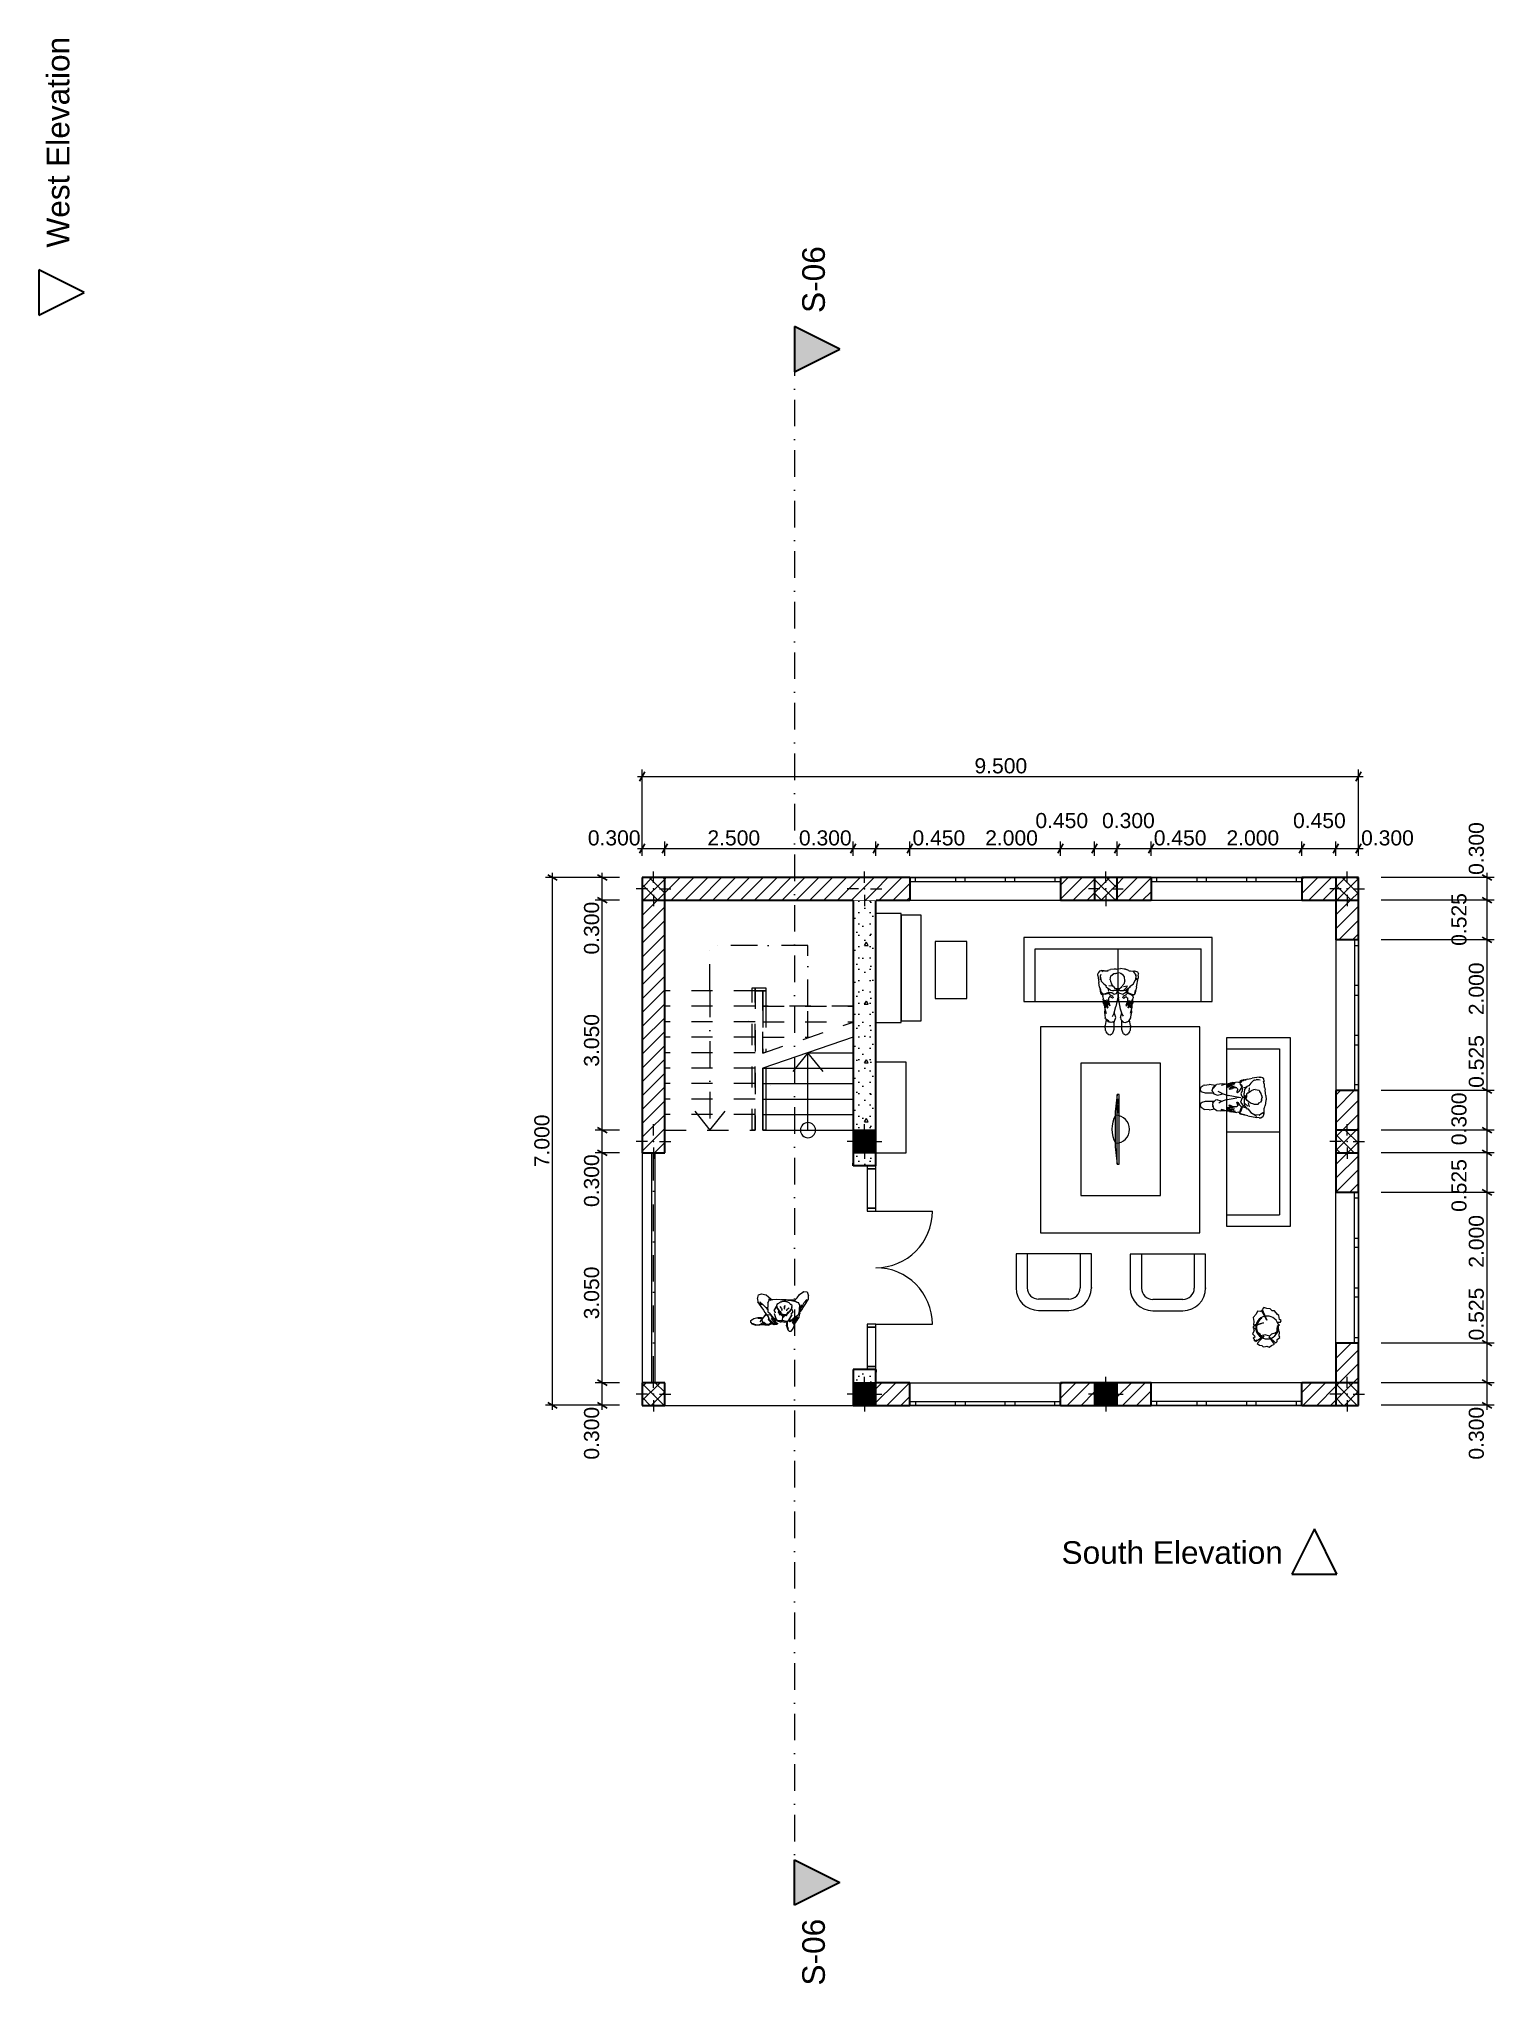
# Model space of a CAD drawing. Header units: millimetres. Extents: x -6000 to 13299, y -11438 to 14364.
import ezdxf

# ---------------------------------------------------------------- set-up
doc = ezdxf.new("R2010")
doc.units = ezdxf.units.MM
doc.header["$MEASUREMENT"] = 0
for name, pattern in [('Dashed', [564.444447, 282.222223, -282.222223]), ('Dot & Dashed', [670.277762, 352.777767, -176.388884, 0, -141.111112]), ('Wipeout_Contour', [1000, 0, -1000])]:
    doc.linetypes.add(name, pattern=pattern)
for name, color, linetype in [('ArchiCAD Doors', 7, 'Continuous'), ('ArchiCAD Windows', 7, 'Continuous'), ('Dimensioning - General', 7, 'Continuous'), ('Interior - Furniture', 7, 'Continuous'), ('Marker - Elevation', 7, 'Continuous'), ('Marker - Section', 7, 'Continuous'), ('Structural - Bearing', 7, 'Continuous')]:
    doc.layers.add(name, color=color, linetype=linetype)
for name, color, linetype, lineweight, true_color in [('ArchiCAD Doors_Pen_No__23', 7, 'Continuous', 20, 0xff6600), ('ArchiCAD Doors_Pen_No__3', 7, 'Continuous', 18, 0xff6600), ('ArchiCAD Windows_Pen_No__23', 7, 'Continuous', 20, 0xff6600), ('ArchiCAD Windows_Pen_No__3', 7, 'Continuous', 18, 0xff6600), ('Dimensioning - General_Pen_No__45', 7, 'Continuous', 25, 0x40a5ff), ('Dimensioning - General_Pen_No__85', 7, 'Continuous', 20, 0x80c2ff), ('Interior - Furniture _Pen_No__4', 7, 'Continuous', 20, 0x029e21), ('Marker - Elevation_Pen_No__25', 7, 'Continuous', 35, 0x40a5ff), ('Marker - Section_Pen_No__25', 7, 'Continuous', 35, 0x40a5ff), ('Marker - Section_Pen_No__85', 7, 'Continuous', 20, 0x80c2ff), ('Structural - Bearing_Pen_No__160', 7, 'Continuous', 20, 0xb4a35c), ('Structural - Bearing_Pen_No__168', 7, 'Continuous', 13, 0xfe847a), ('Structural - Bearing_Pen_No__169', 7, 'Continuous', 13, 0x68b353), ('Structural - Bearing_Pen_No__28', 7, 'Continuous', 35, 0xa80f02), ('Structural - Bearing_Pen_No__89', 7, 'Continuous', 20, 0x71cebe), ('Structural - Combined_Pen_No__161', 7, 'Continuous', 13, 0x6a6a6a)]:
    doc.layers.add(name, color=color, linetype=linetype, lineweight=lineweight, true_color=true_color)
for name, color, linetype, lineweight in [('ArchiCAD Doors_Pen_No__27', 7, 'Continuous', 35), ('ArchiCAD Windows_Pen_No__27', 7, 'Continuous', 35), ('Dimensioning - General_Pen_No__46', 5, 'Continuous', 25), ('Interior - Furniture _Pen_No__16', 124, 'Continuous', 20), ('Marker - Elevation_Pen_No__6', 5, 'Continuous', 35), ('Marker - Section_Pen_No__6', 5, 'Continuous', 35), ('Structural - Bearing_Pen_No__20', 1, 'Continuous', 0), ('Structural - Bearing_Pen_No__27', 7, 'Continuous', 35)]:
    doc.layers.add(name, color=color, linetype=linetype, lineweight=lineweight)
doc.styles.add('GENERATED_STYLE_1', font='')
doc.styles.get('GENERATED_STYLE_1').set_extended_font_data('Arial')
doc.dimstyles.new('GENERATED_STYLE__1', dxfattribs={"dimtxt": 200, "dimasz": 95, "dimexe": 0.18, "dimexo": 300, "dimgap": 0.09, "dimtad": 1, "dimtih": 1, "dimtoh": 1, "dimdec": 3, "dimlfac": 0.001, "dimzin": 0, "dimdsep": 46, "dimtxsty": 'GENERATED_STYLE_1', "dimblk": 'ARROWHEAD_2', "dimblk1": 'ARROWHEAD_2', "dimblk2": 'ARROWHEAD_2', "dimcen": 0.09, "dimclrd": 256, "dimclre": 256, "dimclrt": 5, "dimadec": 0, "dimazin": 0, "dimtfac": 1, "dimtdec": 4, "dimtmove": 0, "dimatfit": 3, "dimfxl": 0, "dimtolj": 1, "dimtzin": 0, "dimarcsym": 0})
doc.dimstyles.new('GENERATED_STYLE__2', dxfattribs={"dimtxt": 200, "dimasz": 95, "dimexe": 0.18, "dimexo": 300, "dimgap": 0.09, "dimtad": 1, "dimdec": 3, "dimlfac": 0.001, "dimzin": 0, "dimdsep": 46, "dimtxsty": 'GENERATED_STYLE_1', "dimblk": 'ARROWHEAD_2', "dimblk1": 'ARROWHEAD_2', "dimblk2": 'ARROWHEAD_2', "dimcen": 0.09, "dimclrd": 256, "dimclre": 256, "dimclrt": 5, "dimadec": 0, "dimazin": 0, "dimtfac": 1, "dimtdec": 4, "dimtmove": 0, "dimatfit": 3, "dimfxl": 0, "dimtolj": 1, "dimtzin": 0, "dimarcsym": 0})
pattern_1 = [(0, (0, 0), (0, 779.42), [48.75, -401.25]), (0, (225, 389.7), (0, 779.42), [48.75, -401.25]), (60, (0, 0), (-675, 389.71), [48.75, -401.25]), (60, (450, 0), (-675, 389.71), [48.75, -401.25]), (120, (48.75, 0), (675, 389.71), [48.75, -401.25]), (120, (498.75, 0), (675, 389.71), [48.75, -401.25]), (0, (0, 75), (0, 150), [0, -150, 0, -225]), (45, (75, 75), (-106.066, 106.066), [0, -112.5, 0, -187.5])]
pattern_2 = [(45, (0, 0), (-91.9239, 91.9239), [])]
pattern_3 = [(45, (0, 0), (-91.9239, 91.9239), []), (135, (0, 0), (91.9239, 91.9239), [])]

# ---------------------------------------------------------------- blocks, each defined once
blk = doc.blocks.new('Slab_1_3', base_point=(2000, -3761))
at = {"layer": 'Structural - Bearing_Pen_No__89', "linetype": 'Continuous', "flags": 128}
blk.add_lwpolyline([(2000, -3761), (11500, -3761), (11500, 3239), (2000, 3239)], close=True, dxfattribs=at)
blk = doc.blocks.new('Wall_1_3', base_point=(4950, 2939))
at = {"color": 254, "linetype": 'Wipeout_Contour', "lineweight": 0, "ltscale": 21416.500082}
blk.add_wipeout([(4800, 2939), (4800, -111), (5100, -111), (5100, 2939)], dxfattribs=at).dxf.layer = 'Structural - Bearing'
at = {"layer": 'Structural - Bearing_Pen_No__169', "linetype": 'Continuous'}
h = blk.add_hatch(dxfattribs=at)
h.set_pattern_fill('Lightweight_Concrete_0003', color=256, style=0, pattern_type=2)
h.set_pattern_definition(pattern_1)
h.paths.add_polyline_path([(4800, 2939), (4800, -111), (5100, -111), (5100, 2939)])
at = {"layer": 'Structural - Bearing_Pen_No__27', "linetype": 'Continuous', "flags": 128}
for points in [[(4800, 2939), (4800, -111)], [(5100, 2939), (4800, 2939)], [(5100, -111), (5100, 2939)], [(4800, -111), (5100, -111)]]:
    blk.add_lwpolyline(points, dxfattribs=at)
blk = doc.blocks.new('Double Door with 2 Sidelights_ Transom 17')
at = {"layer": 'ArchiCAD Doors_Pen_No__23', "linetype": 'Continuous'}
for p, q in [((-1310, 0), (-1350, 0)), ((-1350, 0), (-1350, -115)), ((-790, 0), (-1310, 0)), ((-1310, 0), (-1310, -115)), ((-1310, -115), (-1310, 0)), ((-790, -115), (-790, 0)), ((-750, 0), (-790, 0)), ((-790, 0), (-790, -115)), ((-750, -115), (-750, 0)), ((790, 0), (750, 0)), ((750, 0), (750, -115)), ((1310, 0), (790, 0)), ((790, 0), (790, -115)), ((790, -115), (790, 0)), ((1310, -115), (1310, 0)), ((1350, 0), (1310, 0)), ((1310, 0), (1310, -115)), ((1350, -115), (1350, 0)), ((-1350, -115), (-1310, -115)), ((-1310, -115), (-790, -115)), ((-790, -115), (-750, -115)), ((750, -115), (790, -115)), ((790, -115), (1310, -115)), ((1310, -115), (1350, -115))]:
    blk.add_line(p, q, dxfattribs=at)
at = {"layer": 'ArchiCAD Doors_Pen_No__27', "linetype": 'Continuous'}
for p, q in [((-1350, 0), (-1387, 0)), ((-1350, 0), (-1350, -115)), ((1350, 0), (1350, -115)), ((1350, 0), (1387, 0)), ((-1350, -115), (-1350, -300)), ((1350, -115), (1350, -300)), ((-1350, -300), (-1387, -300)), ((1350, -300), (1387, -300))]:
    blk.add_line(p, q, dxfattribs=at)
at = {"layer": 'ArchiCAD Doors_Pen_No__3', "linetype": 'Continuous'}
for p, q in [((-750, 0), (-750, 750)), ((750, 0), (750, 750))]:
    blk.add_line(p, q, dxfattribs=at)
for centre, start, end in [((-750, 0), 0, 90), ((750, 0), 90, 180)]:
    blk.add_arc(centre, 750, start, end, dxfattribs=at)
blk = doc.blocks.new('Wall_2_3', base_point=(4950, -411))
at = {"color": 254, "linetype": 'Wipeout_Contour', "lineweight": 0, "ltscale": 24922.763956}
blk.add_wipeout([(5100, -411), (4800, -411), (4800, -586), (4985, -586), (5100, -586)], dxfattribs=at).dxf.layer = 'Structural - Bearing'
at = {"color": 254, "linetype": 'Wipeout_Contour', "lineweight": 0, "ltscale": 29936.411267}
blk.add_wipeout([(4800, -3461), (5100, -3461), (5100, -3286), (4985, -3286), (4800, -3286)], dxfattribs=at).dxf.layer = 'Structural - Bearing'
at = {"layer": 'Structural - Bearing_Pen_No__169', "linetype": 'Continuous'}
h = blk.add_hatch(dxfattribs=at)
h.set_pattern_fill('Lightweight_Concrete_0003', color=256, style=0, pattern_type=2)
h.set_pattern_definition(pattern_1)
h.paths.add_polyline_path([(5100, -411), (4800, -411), (4800, -586), (4985, -586), (5100, -586)])
h = blk.add_hatch(dxfattribs=at)
h.set_pattern_fill('Lightweight_Concrete_0003', color=256, style=0, pattern_type=2)
h.set_pattern_definition(pattern_1)
h.paths.add_polyline_path([(4800, -3461), (5100, -3461), (5100, -3286), (4985, -3286), (4800, -3286)])
at = {"layer": 'Structural - Bearing_Pen_No__27', "linetype": 'Continuous'}
for p, q in [((4800, -586), (4800, -549)), ((4985, -586), (4800, -586)), ((5100, -586), (4985, -586)), ((5100, -586), (5100, -549)), ((4800, -3286), (4800, -3323)), ((4985, -3286), (4800, -3286)), ((5100, -3286), (4985, -3286)), ((5100, -3286), (5100, -3323))]:
    blk.add_line(p, q, dxfattribs=at)
at = {"layer": 'Structural - Bearing_Pen_No__27', "linetype": 'Continuous', "flags": 128}
for points in [[(4800, -411), (4800, -586)], [(5100, -411), (4800, -411)], [(5100, -586), (5100, -411)], [(4800, -3286), (4800, -3461)], [(5100, -3461), (5100, -3286)], [(4800, -3461), (5100, -3461)]]:
    blk.add_lwpolyline(points, dxfattribs=at)
at = {"layer": 'ArchiCAD Doors', "color": 21, "linetype": 'Continuous', "lineweight": 18, "true_color": 0xff9955, "zscale": 1000, "rotation": 270}
blk.add_blockref('Double Door with 2 Sidelights_ Transom 17', (5100, -1936), dxfattribs=at)
blk = doc.blocks.new('Triple Window with Side Transoms 17')
at = {"layer": 'ArchiCAD Windows_Pen_No__23', "linetype": 'Continuous'}
for p, q in [((-1000, 0), (-925, 0)), ((-925, 0), (-925, -50)), ((-392, -50), (-392, 0)), ((-392, 0), (-317, 0)), ((-317, 0), (-267, 0)), ((-267, 0), (-267, -50)), ((267, -50), (267, 0)), ((267, 0), (317, 0)), ((317, 0), (392, 0)), ((392, 0), (392, -50)), ((925, -50), (925, 0)), ((925, 0), (1000, 0)), ((-925, -50), (-1000, -50)), ((-317, -50), (-392, -50)), ((-267, -50), (-317, -50)), ((317, -50), (267, -50)), ((392, -50), (317, -50)), ((1000, -50), (925, -50))]:
    blk.add_line(p, q, dxfattribs=at)
at = {"layer": 'ArchiCAD Windows_Pen_No__27', "linetype": 'Continuous'}
for p, q in [((-1000, -50), (-1000, 0)), ((1000, -50), (1000, 0))]:
    blk.add_line(p, q, dxfattribs=at)
at = {"layer": 'ArchiCAD Windows_Pen_No__3', "linetype": 'Continuous'}
for p, q in [((-1000, 250), (1000, 250)), ((-925, 0), (-392, 0)), ((-267, 0), (267, 0)), ((392, 0), (925, 0)), ((-1000, -50), (1000, -50)), ((-392, -50), (-925, -50)), ((267, -50), (-267, -50)), ((925, -50), (392, -50))]:
    blk.add_line(p, q, dxfattribs=at)
blk = doc.blocks.new('Wall_3_3', base_point=(5100, -3611))
at = {"color": 254, "linetype": 'Wipeout_Contour', "lineweight": 0, "ltscale": 32422.570688}
blk.add_wipeout([(5100, -3461), (5100, -3761), (5550, -3761), (5550, -3711), (5550, -3461)], dxfattribs=at).dxf.layer = 'Structural - Bearing'
at = {"color": 254, "linetype": 'Wipeout_Contour', "lineweight": 0, "ltscale": 42711.089863}
blk.add_wipeout([(8000, -3461), (7550, -3461), (7550, -3711), (7550, -3761), (8000, -3761)], dxfattribs=at).dxf.layer = 'Structural - Bearing'
at = {"layer": 'Structural - Bearing_Pen_No__168', "linetype": 'Continuous'}
h = blk.add_hatch(dxfattribs=at)
h.set_pattern_fill('Common_Brick_0003', color=256, style=0, pattern_type=2)
h.set_pattern_definition(pattern_2)
h.paths.add_polyline_path([(5100, -3461), (5100, -3761), (5550, -3761), (5550, -3711), (5550, -3461)])
h = blk.add_hatch(dxfattribs=at)
h.set_pattern_fill('Common_Brick_0003', color=256, style=0, pattern_type=2)
h.set_pattern_definition(pattern_2)
h.paths.add_polyline_path([(8000, -3461), (7550, -3461), (7550, -3711), (7550, -3761), (8000, -3761)])
at = {"layer": 'Structural - Bearing_Pen_No__27', "linetype": 'Continuous'}
for p, q in [((5550, -3711), (5550, -3461)), ((7550, -3711), (7550, -3461)), ((5550, -3761), (5550, -3711)), ((7550, -3761), (7550, -3711))]:
    blk.add_line(p, q, dxfattribs=at)
at = {"layer": 'Structural - Bearing_Pen_No__27', "linetype": 'Continuous', "flags": 128}
for points in [[(5550, -3461), (5100, -3461)], [(8000, -3461), (7550, -3461)], [(5100, -3761), (5550, -3761)], [(7550, -3761), (8000, -3761)]]:
    blk.add_lwpolyline(points, dxfattribs=at)
at = {"layer": 'ArchiCAD Windows', "color": 21, "linetype": 'Continuous', "lineweight": 18, "true_color": 0xff9955, "zscale": 1000}
blk.add_blockref('Triple Window with Side Transoms 17', (6550, -3711), dxfattribs=at)
blk = doc.blocks.new('Wall_4_3', base_point=(8300, -3611))
at = {"color": 254, "linetype": 'Wipeout_Contour', "lineweight": 0, "ltscale": 46543.591569}
blk.add_wipeout([(8300, -3461), (8300, -3761), (8750, -3761), (8750, -3711), (8750, -3461)], dxfattribs=at).dxf.layer = 'Structural - Bearing'
at = {"color": 254, "linetype": 'Wipeout_Contour', "lineweight": 0, "ltscale": 57593.22096}
blk.add_wipeout([(11200, -3461), (10750, -3461), (10750, -3711), (10750, -3761), (11200, -3761)], dxfattribs=at).dxf.layer = 'Structural - Bearing'
at = {"layer": 'Structural - Bearing_Pen_No__168', "linetype": 'Continuous'}
h = blk.add_hatch(dxfattribs=at)
h.set_pattern_fill('Common_Brick_0003', color=256, style=0, pattern_type=2)
h.set_pattern_definition(pattern_2)
h.paths.add_polyline_path([(8300, -3461), (8300, -3761), (8750, -3761), (8750, -3711), (8750, -3461)])
h = blk.add_hatch(dxfattribs=at)
h.set_pattern_fill('Common_Brick_0003', color=256, style=0, pattern_type=2)
h.set_pattern_definition(pattern_2)
h.paths.add_polyline_path([(11200, -3461), (10750, -3461), (10750, -3711), (10750, -3761), (11200, -3761)])
at = {"layer": 'Structural - Bearing_Pen_No__27', "linetype": 'Continuous'}
for p, q in [((8750, -3711), (8750, -3461)), ((10750, -3711), (10750, -3461)), ((8750, -3761), (8750, -3711)), ((10750, -3761), (10750, -3711))]:
    blk.add_line(p, q, dxfattribs=at)
at = {"layer": 'Structural - Bearing_Pen_No__27', "linetype": 'Continuous', "flags": 128}
for points in [[(8750, -3461), (8300, -3461)], [(11200, -3461), (10750, -3461)], [(8300, -3761), (8750, -3761)], [(10750, -3761), (11200, -3761)]]:
    blk.add_lwpolyline(points, dxfattribs=at)
at = {"layer": 'ArchiCAD Windows', "color": 21, "linetype": 'Continuous', "lineweight": 18, "true_color": 0xff9955, "xscale": -1, "zscale": 1000}
blk.add_blockref('Triple Window with Side Transoms 17', (9750, -3711), dxfattribs=at)
blk = doc.blocks.new('Wall_5_3', base_point=(11350, -3461))
at = {"color": 254, "linetype": 'Wipeout_Contour', "lineweight": 0, "ltscale": 56979.978927}
blk.add_wipeout([(11500, -411), (11200, -411), (11200, -936), (11450, -936), (11500, -936)], dxfattribs=at).dxf.layer = 'Structural - Bearing'
at = {"color": 254, "linetype": 'Wipeout_Contour', "lineweight": 0, "ltscale": 58999.890613}
blk.add_wipeout([(11200, -3461), (11500, -3461), (11500, -2936), (11450, -2936), (11200, -2936)], dxfattribs=at).dxf.layer = 'Structural - Bearing'
at = {"layer": 'Structural - Bearing_Pen_No__168', "linetype": 'Continuous'}
h = blk.add_hatch(dxfattribs=at)
h.set_pattern_fill('Common_Brick_0003', color=256, style=0, pattern_type=2)
h.set_pattern_definition(pattern_2)
h.paths.add_polyline_path([(11500, -411), (11200, -411), (11200, -936), (11450, -936), (11500, -936)])
h = blk.add_hatch(dxfattribs=at)
h.set_pattern_fill('Common_Brick_0003', color=256, style=0, pattern_type=2)
h.set_pattern_definition(pattern_2)
h.paths.add_polyline_path([(11200, -3461), (11500, -3461), (11500, -2936), (11450, -2936), (11200, -2936)])
at = {"layer": 'Structural - Bearing_Pen_No__27', "linetype": 'Continuous'}
for p, q in [((11450, -936), (11200, -936)), ((11500, -936), (11450, -936)), ((11450, -2936), (11200, -2936)), ((11500, -2936), (11450, -2936))]:
    blk.add_line(p, q, dxfattribs=at)
at = {"layer": 'Structural - Bearing_Pen_No__27', "linetype": 'Continuous', "flags": 128}
for points in [[(11200, -411), (11200, -936)], [(11500, -936), (11500, -411)], [(11200, -2936), (11200, -3461)], [(11500, -3461), (11500, -2936)]]:
    blk.add_lwpolyline(points, dxfattribs=at)
at = {"layer": 'ArchiCAD Windows', "color": 21, "linetype": 'Continuous', "lineweight": 18, "true_color": 0xff9955, "zscale": 1000, "rotation": 90}
blk.add_blockref('Triple Window with Side Transoms 17', (11450, -1936), dxfattribs=at)
blk = doc.blocks.new('Wall_6_3', base_point=(11350, -111))
at = {"color": 254, "linetype": 'Wipeout_Contour', "lineweight": 0, "ltscale": 58357.475048}
blk.add_wipeout([(11500, 2939), (11200, 2939), (11200, 2414), (11450, 2414), (11500, 2414)], dxfattribs=at).dxf.layer = 'Structural - Bearing'
at = {"color": 254, "linetype": 'Wipeout_Contour', "lineweight": 0, "ltscale": 56873.316729}
blk.add_wipeout([(11200, -111), (11500, -111), (11500, 414), (11450, 414), (11200, 414)], dxfattribs=at).dxf.layer = 'Structural - Bearing'
at = {"layer": 'Structural - Bearing_Pen_No__168', "linetype": 'Continuous'}
h = blk.add_hatch(dxfattribs=at)
h.set_pattern_fill('Common_Brick_0003', color=256, style=0, pattern_type=2)
h.set_pattern_definition(pattern_2)
h.paths.add_polyline_path([(11500, 2939), (11200, 2939), (11200, 2414), (11450, 2414), (11500, 2414)])
h = blk.add_hatch(dxfattribs=at)
h.set_pattern_fill('Common_Brick_0003', color=256, style=0, pattern_type=2)
h.set_pattern_definition(pattern_2)
h.paths.add_polyline_path([(11200, -111), (11500, -111), (11500, 414), (11450, 414), (11200, 414)])
at = {"layer": 'Structural - Bearing_Pen_No__27', "linetype": 'Continuous'}
for p, q in [((11450, 2414), (11200, 2414)), ((11500, 2414), (11450, 2414)), ((11450, 414), (11200, 414)), ((11500, 414), (11450, 414))]:
    blk.add_line(p, q, dxfattribs=at)
at = {"layer": 'Structural - Bearing_Pen_No__27', "linetype": 'Continuous', "flags": 128}
for points in [[(11200, 2939), (11200, 2414)], [(11500, 2414), (11500, 2939)], [(11200, 414), (11200, -111)], [(11500, -111), (11500, 414)]]:
    blk.add_lwpolyline(points, dxfattribs=at)
at = {"layer": 'ArchiCAD Windows', "color": 21, "linetype": 'Continuous', "lineweight": 18, "true_color": 0xff9955, "xscale": -1, "zscale": 1000, "rotation": 90}
blk.add_blockref('Triple Window with Side Transoms 17', (11450, 1414), dxfattribs=at)
blk = doc.blocks.new('Wall_7_3', base_point=(11200, 3089))
at = {"color": 254, "linetype": 'Wipeout_Contour', "lineweight": 0, "ltscale": 45587.233148}
blk.add_wipeout([(8300, 3239), (8300, 2939), (8750, 2939), (8750, 3189), (8750, 3239)], dxfattribs=at).dxf.layer = 'Structural - Bearing'
at = {"color": 254, "linetype": 'Wipeout_Contour', "lineweight": 0, "ltscale": 56823.102027}
blk.add_wipeout([(10750, 3239), (10750, 3189), (10750, 2939), (11200, 2939), (11200, 3239)], dxfattribs=at).dxf.layer = 'Structural - Bearing'
at = {"layer": 'Structural - Bearing_Pen_No__168', "linetype": 'Continuous'}
h = blk.add_hatch(dxfattribs=at)
h.set_pattern_fill('Common_Brick_0003', color=256, style=0, pattern_type=2)
h.set_pattern_definition(pattern_2)
h.paths.add_polyline_path([(8300, 3239), (8300, 2939), (8750, 2939), (8750, 3189), (8750, 3239)])
h = blk.add_hatch(dxfattribs=at)
h.set_pattern_fill('Common_Brick_0003', color=256, style=0, pattern_type=2)
h.set_pattern_definition(pattern_2)
h.paths.add_polyline_path([(10750, 3239), (10750, 3189), (10750, 2939), (11200, 2939), (11200, 3239)])
at = {"layer": 'Structural - Bearing_Pen_No__27', "linetype": 'Continuous'}
for p, q in [((8750, 3239), (8750, 3189)), ((8750, 3189), (8750, 2939)), ((10750, 3239), (10750, 3189)), ((10750, 3189), (10750, 2939))]:
    blk.add_line(p, q, dxfattribs=at)
at = {"layer": 'Structural - Bearing_Pen_No__27', "linetype": 'Continuous', "flags": 128}
for points in [[(8750, 3239), (8300, 3239)], [(11200, 3239), (10750, 3239)], [(8300, 2939), (8750, 2939)], [(10750, 2939), (11200, 2939)]]:
    blk.add_lwpolyline(points, dxfattribs=at)
at = {"layer": 'ArchiCAD Windows', "color": 21, "linetype": 'Continuous', "lineweight": 18, "true_color": 0xff9955, "xscale": -1, "zscale": 1000, "rotation": 180}
blk.add_blockref('Triple Window with Side Transoms 17', (9750, 3189), dxfattribs=at)
blk = doc.blocks.new('Wall_8_3', base_point=(8000, 3089))
at = {"color": 254, "linetype": 'Wipeout_Contour', "lineweight": 0, "ltscale": 31033.698269}
blk.add_wipeout([(5100, 3239), (5100, 2939), (5550, 2939), (5550, 3189), (5550, 3239)], dxfattribs=at).dxf.layer = 'Structural - Bearing'
at = {"color": 254, "linetype": 'Wipeout_Contour', "lineweight": 0, "ltscale": 41666.642361}
blk.add_wipeout([(7550, 3239), (7550, 3189), (7550, 2939), (8000, 2939), (8000, 3239)], dxfattribs=at).dxf.layer = 'Structural - Bearing'
at = {"layer": 'Structural - Bearing_Pen_No__168', "linetype": 'Continuous'}
h = blk.add_hatch(dxfattribs=at)
h.set_pattern_fill('Common_Brick_0003', color=256, style=0, pattern_type=2)
h.set_pattern_definition(pattern_2)
h.paths.add_polyline_path([(5100, 3239), (5100, 2939), (5550, 2939), (5550, 3189), (5550, 3239)])
h = blk.add_hatch(dxfattribs=at)
h.set_pattern_fill('Common_Brick_0003', color=256, style=0, pattern_type=2)
h.set_pattern_definition(pattern_2)
h.paths.add_polyline_path([(7550, 3239), (7550, 3189), (7550, 2939), (8000, 2939), (8000, 3239)])
at = {"layer": 'Structural - Bearing_Pen_No__27', "linetype": 'Continuous'}
for p, q in [((5550, 3239), (5550, 3189)), ((5550, 3189), (5550, 2939)), ((7550, 3239), (7550, 3189)), ((7550, 3189), (7550, 2939))]:
    blk.add_line(p, q, dxfattribs=at)
at = {"layer": 'Structural - Bearing_Pen_No__27', "linetype": 'Continuous', "flags": 128}
for points in [[(5550, 3239), (5100, 3239)], [(8000, 3239), (7550, 3239)], [(5100, 2939), (5550, 2939)], [(7550, 2939), (8000, 2939)]]:
    blk.add_lwpolyline(points, dxfattribs=at)
at = {"layer": 'ArchiCAD Windows', "color": 21, "linetype": 'Continuous', "lineweight": 18, "true_color": 0xff9955, "xscale": -1, "zscale": 1000, "rotation": 180}
blk.add_blockref('Triple Window with Side Transoms 17', (6550, 3189), dxfattribs=at)
blk = doc.blocks.new('Wall_9_3', base_point=(2150, 2939))
at = {"color": 254, "linetype": 'Wipeout_Contour', "lineweight": 0, "ltscale": 11591.703814}
blk.add_wipeout([(2000, 2939), (2000, -111), (2300, -111), (2300, 2939)], dxfattribs=at).dxf.layer = 'Structural - Bearing'
at = {"layer": 'Structural - Bearing_Pen_No__168', "linetype": 'Continuous'}
h = blk.add_hatch(dxfattribs=at)
h.set_pattern_fill('Common_Brick_0003', color=256, style=0, pattern_type=2)
h.set_pattern_definition(pattern_2)
h.paths.add_polyline_path([(2000, 2939), (2000, -111), (2300, -111), (2300, 2939)])
at = {"layer": 'Structural - Bearing_Pen_No__27', "linetype": 'Continuous', "flags": 128}
for points in [[(2000, 2939), (2000, -111)], [(2300, -111), (2300, 2939)]]:
    blk.add_lwpolyline(points, dxfattribs=at)
blk = doc.blocks.new('Wall_10_3', base_point=(2300, 3089))
at = {"color": 254, "linetype": 'Wipeout_Contour', "lineweight": 0, "ltscale": 19122.131579}
blk.add_wipeout([(2300, 2939), (4800, 2939), (4800, 3239), (2300, 3239)], dxfattribs=at).dxf.layer = 'Structural - Bearing'
at = {"layer": 'Structural - Bearing_Pen_No__168', "linetype": 'Continuous'}
h = blk.add_hatch(dxfattribs=at)
h.set_pattern_fill('Common_Brick_0003', color=256, style=0, pattern_type=2)
h.set_pattern_definition(pattern_2)
h.paths.add_polyline_path([(2300, 2939), (4800, 2939), (4800, 3239), (2300, 3239)])
at = {"layer": 'Structural - Bearing_Pen_No__27', "linetype": 'Continuous', "flags": 128}
for points in [[(4800, 3239), (2300, 3239)], [(2300, 2939), (4800, 2939)]]:
    blk.add_lwpolyline(points, dxfattribs=at)
blk = doc.blocks.new('Column_1_3', base_point=(11350, -3611))
at = {"color": 254, "linetype": 'Wipeout_Contour', "lineweight": 0, "ltscale": 47646.554222}
blk.add_wipeout([(11200, -3761), (11500, -3761), (11500, -3461), (11200, -3461)], dxfattribs=at).dxf.layer = 'Structural - Bearing'
at = {"layer": 'Structural - Bearing_Pen_No__169', "linetype": 'Continuous'}
h = blk.add_hatch(dxfattribs=at)
h.set_pattern_fill('Concrete_Block_0003', color=256, style=0, pattern_type=2)
h.set_pattern_definition(pattern_3)
h.paths.add_polyline_path([(11200, -3761), (11500, -3761), (11500, -3461), (11200, -3461)])
at = {"layer": 'Structural - Bearing_Pen_No__20', "linetype": 'Continuous'}
for p, q in [((11270, -3611), (11120, -3611)), ((11350, -3531), (11350, -3381)), ((11430, -3611), (11580, -3611)), ((11350, -3691), (11350, -3841))]:
    blk.add_line(p, q, dxfattribs=at)
blk.add_point((11350, -3611), dxfattribs=at)
at = {"layer": 'Structural - Bearing_Pen_No__28', "linetype": 'Continuous'}
for p, q in [((11500, -3461), (11200, -3461)), ((11200, -3461), (11200, -3761)), ((11500, -3761), (11500, -3461)), ((11200, -3761), (11500, -3761))]:
    blk.add_line(p, q, dxfattribs=at)
blk = doc.blocks.new('Column_2_3', base_point=(2150, -3611))
at = {"color": 254, "linetype": 'Wipeout_Contour', "lineweight": 0, "ltscale": 16822.450279}
blk.add_wipeout([(2000, -3761), (2300, -3761), (2300, -3461), (2000, -3461)], dxfattribs=at).dxf.layer = 'Structural - Bearing'
at = {"layer": 'Structural - Bearing_Pen_No__169', "linetype": 'Continuous'}
h = blk.add_hatch(dxfattribs=at)
h.set_pattern_fill('Concrete_Block_0003', color=256, style=0, pattern_type=2)
h.set_pattern_definition(pattern_3)
h.paths.add_polyline_path([(2000, -3761), (2300, -3761), (2300, -3461), (2000, -3461)])
at = {"layer": 'Structural - Bearing_Pen_No__20', "linetype": 'Continuous'}
for p, q in [((2070, -3611), (1920, -3611)), ((2150, -3531), (2150, -3381)), ((2230, -3611), (2380, -3611)), ((2150, -3691), (2150, -3841))]:
    blk.add_line(p, q, dxfattribs=at)
blk.add_point((2150, -3611), dxfattribs=at)
at = {"layer": 'Structural - Bearing_Pen_No__28', "linetype": 'Continuous'}
for p, q in [((2300, -3461), (2000, -3461)), ((2000, -3461), (2000, -3761)), ((2300, -3761), (2300, -3461)), ((2000, -3761), (2300, -3761))]:
    blk.add_line(p, q, dxfattribs=at)
blk = doc.blocks.new('Column_3_3', base_point=(2150, 3089))
at = {"color": 254, "linetype": 'Wipeout_Contour', "lineweight": 0, "ltscale": 15064.898533}
blk.add_wipeout([(2000, 2939), (2300, 2939), (2300, 3239), (2000, 3239)], dxfattribs=at).dxf.layer = 'Structural - Bearing'
at = {"layer": 'Structural - Bearing_Pen_No__169', "linetype": 'Continuous'}
h = blk.add_hatch(dxfattribs=at)
h.set_pattern_fill('Concrete_Block_0003', color=256, style=0, pattern_type=2)
h.set_pattern_definition(pattern_3)
h.paths.add_polyline_path([(2000, 2939), (2300, 2939), (2300, 3239), (2000, 3239)])
at = {"layer": 'Structural - Bearing_Pen_No__20', "linetype": 'Continuous'}
for p, q in [((2150, 3169), (2150, 3319)), ((2070, 3089), (1920, 3089)), ((2150, 3009), (2150, 2859)), ((2230, 3089), (2380, 3089))]:
    blk.add_line(p, q, dxfattribs=at)
blk.add_point((2150, 3089), dxfattribs=at)
at = {"layer": 'Structural - Bearing_Pen_No__28', "linetype": 'Continuous'}
for p, q in [((2300, 3239), (2000, 3239)), ((2000, 3239), (2000, 2939)), ((2300, 2939), (2300, 3239)), ((2000, 2939), (2300, 2939))]:
    blk.add_line(p, q, dxfattribs=at)
blk = doc.blocks.new('Column_4_3', base_point=(2150, -261))
at = {"color": 254, "linetype": 'Wipeout_Contour', "lineweight": 0, "ltscale": 8684.196482}
blk.add_wipeout([(2000, -411), (2300, -411), (2300, -111), (2000, -111)], dxfattribs=at).dxf.layer = 'Structural - Bearing'
at = {"layer": 'Structural - Bearing_Pen_No__168', "linetype": 'Continuous'}
h = blk.add_hatch(dxfattribs=at)
h.set_pattern_fill('Common_Brick_0003', color=256, style=0, pattern_type=2)
h.set_pattern_definition(pattern_2)
h.paths.add_polyline_path([(2000, -411), (2300, -411), (2300, -111), (2000, -111)])
at = {"layer": 'Structural - Bearing_Pen_No__20', "linetype": 'Continuous'}
for p, q in [((2150, -181), (2150, -31)), ((2070, -261), (1920, -261)), ((2150, -341), (2150, -491)), ((2230, -261), (2380, -261))]:
    blk.add_line(p, q, dxfattribs=at)
blk.add_point((2150, -261), dxfattribs=at)
at = {"layer": 'Structural - Bearing_Pen_No__28', "linetype": 'Continuous'}
for p, q in [((2000, -111), (2000, -411)), ((2300, -411), (2300, -111)), ((2000, -411), (2300, -411))]:
    blk.add_line(p, q, dxfattribs=at)
blk = doc.blocks.new('Column_5_3', base_point=(4950, -3611))
at = {"layer": 'Structural - Bearing_Pen_No__160', "linetype": 'Continuous', "lineweight": 0, "true_color": 0x5a512e}
blk.add_hatch(color=59, dxfattribs=at).paths.add_polyline_path([(4800, -3461), (4800, -3761), (5100, -3761), (5100, -3461)])
at = {"layer": 'Structural - Bearing_Pen_No__20', "linetype": 'Continuous'}
for p, q in [((4870, -3611), (4720, -3611)), ((4950, -3531), (4950, -3381)), ((5030, -3611), (5180, -3611)), ((4950, -3691), (4950, -3841))]:
    blk.add_line(p, q, dxfattribs=at)
blk.add_point((4950, -3611), dxfattribs=at)
at = {"layer": 'Structural - Bearing_Pen_No__28', "linetype": 'Continuous'}
for p, q in [((4800, -3461), (4800, -3761)), ((5100, -3761), (5100, -3461)), ((4800, -3761), (5100, -3761))]:
    blk.add_line(p, q, dxfattribs=at)
blk = doc.blocks.new('Column_6_3', base_point=(4950, 3089))
at = {"color": 254, "linetype": 'Wipeout_Contour', "lineweight": 0, "ltscale": 23345.905689}
blk.add_wipeout([(4800, 2939), (5100, 2939), (5100, 3239), (4800, 3239)], dxfattribs=at).dxf.layer = 'Structural - Bearing'
at = {"layer": 'Structural - Bearing_Pen_No__168', "linetype": 'Continuous'}
h = blk.add_hatch(dxfattribs=at)
h.set_pattern_fill('Common_Brick_0003', color=256, style=0, pattern_type=2)
h.set_pattern_definition(pattern_2)
h.paths.add_polyline_path([(4800, 2939), (5100, 2939), (5100, 3239), (4800, 3239)])
at = {"layer": 'Structural - Bearing_Pen_No__20', "linetype": 'Continuous'}
for p, q in [((4950, 3169), (4950, 3319)), ((4870, 3089), (4720, 3089)), ((4950, 3009), (4950, 2859)), ((5030, 3089), (5180, 3089))]:
    blk.add_line(p, q, dxfattribs=at)
blk.add_point((4950, 3089), dxfattribs=at)
at = {"layer": 'Structural - Bearing_Pen_No__28', "linetype": 'Continuous'}
blk.add_line((5100, 3239), (4800, 3239), dxfattribs=at)
blk = doc.blocks.new('Column_7_3', base_point=(4950, -261))
at = {"layer": 'Structural - Bearing_Pen_No__160', "linetype": 'Continuous', "lineweight": 0, "true_color": 0x5a512e}
blk.add_hatch(color=59, dxfattribs=at).paths.add_polyline_path([(4800, -411), (5100, -411), (5100, -111), (4800, -111)])
at = {"layer": 'Structural - Bearing_Pen_No__20', "linetype": 'Continuous'}
for p, q in [((4950, -181), (4950, -31)), ((4870, -261), (4720, -261)), ((4950, -341), (4950, -491)), ((5030, -261), (5180, -261))]:
    blk.add_line(p, q, dxfattribs=at)
blk.add_point((4950, -261), dxfattribs=at)
at = {"layer": 'Structural - Bearing_Pen_No__28', "linetype": 'Continuous'}
for p, q in [((4800, -111), (4800, -411)), ((5100, -411), (5100, -111))]:
    blk.add_line(p, q, dxfattribs=at)
blk = doc.blocks.new('Column_8_3', base_point=(11350, 3089))
at = {"color": 254, "linetype": 'Wipeout_Contour', "lineweight": 0, "ltscale": 47054.779747}
blk.add_wipeout([(11200, 2939), (11500, 2939), (11500, 3239), (11200, 3239)], dxfattribs=at).dxf.layer = 'Structural - Bearing'
at = {"layer": 'Structural - Bearing_Pen_No__169', "linetype": 'Continuous'}
h = blk.add_hatch(dxfattribs=at)
h.set_pattern_fill('Concrete_Block_0003', color=256, style=0, pattern_type=2)
h.set_pattern_definition(pattern_3)
h.paths.add_polyline_path([(11200, 2939), (11500, 2939), (11500, 3239), (11200, 3239)])
at = {"layer": 'Structural - Bearing_Pen_No__20', "linetype": 'Continuous'}
for p, q in [((11350, 3169), (11350, 3319)), ((11270, 3089), (11120, 3089)), ((11350, 3009), (11350, 2859)), ((11430, 3089), (11580, 3089))]:
    blk.add_line(p, q, dxfattribs=at)
blk.add_point((11350, 3089), dxfattribs=at)
at = {"layer": 'Structural - Bearing_Pen_No__28', "linetype": 'Continuous'}
for p, q in [((11500, 3239), (11200, 3239)), ((11200, 3239), (11200, 2939)), ((11500, 2939), (11500, 3239)), ((11200, 2939), (11500, 2939))]:
    blk.add_line(p, q, dxfattribs=at)
blk = doc.blocks.new('Column_9_3', base_point=(11350, -261))
at = {"color": 254, "linetype": 'Wipeout_Contour', "lineweight": 0, "ltscale": 45416.002294}
blk.add_wipeout([(11200, -411), (11500, -411), (11500, -111), (11200, -111)], dxfattribs=at).dxf.layer = 'Structural - Bearing'
at = {"layer": 'Structural - Bearing_Pen_No__169', "linetype": 'Continuous'}
h = blk.add_hatch(dxfattribs=at)
h.set_pattern_fill('Concrete_Block_0003', color=256, style=0, pattern_type=2)
h.set_pattern_definition(pattern_3)
h.paths.add_polyline_path([(11200, -411), (11500, -411), (11500, -111), (11200, -111)])
at = {"layer": 'Structural - Bearing_Pen_No__20', "linetype": 'Continuous'}
for p, q in [((11350, -181), (11350, -31)), ((11270, -261), (11120, -261)), ((11350, -341), (11350, -491)), ((11430, -261), (11580, -261))]:
    blk.add_line(p, q, dxfattribs=at)
blk.add_point((11350, -261), dxfattribs=at)
at = {"layer": 'Structural - Bearing_Pen_No__28', "linetype": 'Continuous'}
for p, q in [((11500, -111), (11200, -111)), ((11200, -111), (11200, -411)), ((11500, -411), (11500, -111)), ((11200, -411), (11500, -411))]:
    blk.add_line(p, q, dxfattribs=at)
blk = doc.blocks.new('Column_10_3', base_point=(8150, -3611))
at = {"layer": 'Structural - Bearing_Pen_No__160', "linetype": 'Continuous', "lineweight": 0, "true_color": 0x5a512e}
blk.add_hatch(color=59, dxfattribs=at).paths.add_polyline_path([(8000, -3761), (8300, -3761), (8300, -3461), (8000, -3461)])
at = {"layer": 'Structural - Bearing_Pen_No__20', "linetype": 'Continuous'}
for p, q in [((8070, -3611), (7920, -3611)), ((8150, -3531), (8150, -3381)), ((8230, -3611), (8380, -3611)), ((8150, -3691), (8150, -3841))]:
    blk.add_line(p, q, dxfattribs=at)
blk.add_point((8150, -3611), dxfattribs=at)
at = {"layer": 'Structural - Bearing_Pen_No__28', "linetype": 'Continuous'}
for p, q in [((8300, -3461), (8000, -3461)), ((8000, -3461), (8000, -3761)), ((8300, -3761), (8300, -3461)), ((8000, -3761), (8300, -3761))]:
    blk.add_line(p, q, dxfattribs=at)
blk = doc.blocks.new('Column_11_3', base_point=(8150, 3089))
at = {"color": 254, "linetype": 'Wipeout_Contour', "lineweight": 0, "ltscale": 34867.634434}
blk.add_wipeout([(8000, 2939), (8300, 2939), (8300, 3239), (8000, 3239)], dxfattribs=at).dxf.layer = 'Structural - Bearing'
at = {"layer": 'Structural - Bearing_Pen_No__169', "linetype": 'Continuous'}
h = blk.add_hatch(dxfattribs=at)
h.set_pattern_fill('Concrete_Block_0003', color=256, style=0, pattern_type=2)
h.set_pattern_definition(pattern_3)
h.paths.add_polyline_path([(8000, 2939), (8300, 2939), (8300, 3239), (8000, 3239)])
at = {"layer": 'Structural - Bearing_Pen_No__20', "linetype": 'Continuous'}
for p, q in [((8150, 3169), (8150, 3319)), ((8070, 3089), (7920, 3089)), ((8150, 3009), (8150, 2859)), ((8230, 3089), (8380, 3089))]:
    blk.add_line(p, q, dxfattribs=at)
blk.add_point((8150, 3089), dxfattribs=at)
at = {"layer": 'Structural - Bearing_Pen_No__28', "linetype": 'Continuous'}
for p, q in [((8300, 3239), (8000, 3239)), ((8000, 3239), (8000, 2939)), ((8300, 2939), (8300, 3239)), ((8000, 2939), (8300, 2939))]:
    blk.add_line(p, q, dxfattribs=at)
blk = doc.blocks.new('Stair U-Shape 17')
at = {"layer": 'Structural - Combined_Pen_No__161', "linetype": 'Dashed'}
for p, q in [((1850, 2500), (0, 2500)), ((0, 2500), (0, 1300)), ((206, 1300), (206, 2500)), ((411, 1300), (411, 2500)), ((617, 1300), (617, 2500)), ((822, 1300), (822, 2500)), ((1028, 1300), (1028, 2500)), ((1233, 1300), (1233, 2500)), ((1439, 1300), (1439, 2500)), ((1644, 1300), (1644, 2500)), ((3050, 2500), (1850, 2500)), ((1850, 1300), (1850, 2500)), ((1850, 1300), (1850, 2500)), ((3050, 0), (3050, 2500)), ((0, 1300), (0, 1340)), ((0, 1340), (1890, 1340)), ((0, 1300), (1850, 1300)), ((1890, 1300), (0, 1300)), ((1850, 1300), (1850, 1200)), ((1850, 1160), (1850, 1300)), ((1850, 1300), (1890, 1300)), ((1890, 1340), (1890, 1300)), ((1890, 1300), (1890, 1160)), ((1022, 1200), (1433, 0)), ((1644, 1200), (1022, 1200)), ((1036, 1160), (1022, 1200)), ((1022, 1200), (1644, 1200)), ((1028, 1200), (1028, 1184)), ((1644, 1160), (1036, 1160)), ((1233, 1200), (1233, 584)), ((1439, 1200), (1439, 0)), ((1850, 1200), (1644, 1200)), ((1644, 0), (1644, 1200)), ((1644, 1200), (1644, 0)), ((1644, 1200), (1644, 1160)), ((1644, 1160), (1644, 1200)), ((1644, 1200), (1850, 1200)), ((1850, 1160), (1644, 1160)), ((1850, 1200), (1850, 1160)), ((1890, 1160), (1850, 1160)), ((1433, 0), (1644, 0)), ((1644, 0), (3050, 0))]:
    blk.add_line(p, q, dxfattribs=at)
at = {"layer": 'Structural - Combined_Pen_No__161', "linetype": 'Dot & Dashed'}
for p, q in [((250, 2100), (0, 1900)), ((0, 1900), (250, 1700)), ((1850, 1900), (0, 1900)), ((1850, 1900), (2450, 1900)), ((2450, 600), (2450, 1900)), ((1228, 600), (1644, 600)), ((1644, 600), (2450, 600))]:
    blk.add_line(p, q, dxfattribs=at)
at = {"layer": 'Structural - Combined_Pen_No__161', "linetype": 'Continuous'}
for p, q in [((0, 1200), (0, 0)), ((822, 1200), (0, 1200)), ((0, 1200), (822, 1200)), ((0, 1160), (0, 1200)), ((836, 1160), (0, 1160)), ((206, 1200), (206, 0)), ((411, 1200), (411, 0)), ((617, 1200), (617, 0)), ((1233, 0), (822, 1200)), ((822, 1200), (822, 0)), ((822, 1200), (836, 1160)), ((1028, 600), (778, 800)), ((0, 600), (1028, 600)), ((778, 400), (1028, 600)), ((1028, 600), (1028, 0)), ((0, 0), (1233, 0))]:
    blk.add_line(p, q, dxfattribs=at)
for start, end in [(90, 270), (270, 90)]:
    blk.add_arc((0, 600), 100, start, end, dxfattribs=at)
at = {"layer": 'Structural - Combined_Pen_No__161'}
for tag, p in [('topJunctionType_001', (226, 1385)), ('topJunctionType_001', (431, 1385)), ('topJunctionType_001', (637, 1385)), ('topJunctionType_001', (843, 1385)), ('topJunctionType_001', (1048, 1385)), ('topJunctionType_001', (1254, 1385)), ('topJunctionType_001', (1459, 1385)), ('topJunctionType_001', (1665, 1385)), ('topJunctionType_001', (1870, 1385)), ('nStartNumbering_001', (-20, 1115)), ('nStartNumbering_001', (185, 1104)), ('nStartNumbering_001', (391, 1106)), ('nStartNumbering_001', (597, 1102)), ('nStartNumbering_001', (802, 1106)), ('nStartNumbering_001', (1007, 1105)), ('nStartNumbering_001', (1213, 1107)), ('nStartNumbering_001', (1419, 1106)), ('nStartNumbering_001', (1624, 1106))]:
    blk.add_attdef(tag, p, '', height=1, dxfattribs=at)
blk = doc.blocks.new('Rail Balustrade 17')
at = {"layer": 'Interior - Furniture _Pen_No__16', "linetype": 'Continuous'}
for p, q in [((0, 25), (0, -25)), ((3050, 25), (0, 25)), ((3050, -25), (3050, 25)), ((0, -25), (3050, -25))]:
    blk.add_line(p, q, dxfattribs=at)
at = {"layer": 'Interior - Furniture _Pen_No__16', "linetype": 'Dot & Dashed'}
blk.add_line((0, 0), (3050, 0), dxfattribs=at)
blk = doc.blocks.new('Carpet 17')
at = {"layer": 'Interior - Furniture _Pen_No__4', "linetype": 'Continuous'}
for p, q in [((0, 2731), (0, 0)), ((2117, 2731), (0, 2731)), ((2117, 0), (2117, 2731)), ((0, 0), (2117, 0))]:
    blk.add_line(p, q, dxfattribs=at)
blk = doc.blocks.new('Sofa 17')
at = {"layer": 'Interior - Furniture _Pen_No__4', "linetype": 'Continuous'}
for p, q in [((2500, 850), (0, 850)), ((0, 850), (0, 0)), ((2500, 0), (2500, 850)), ((150, 0), (150, 700)), ((150, 700), (2350, 700)), ((1250, 0), (1250, 700)), ((2350, 0), (2350, 700)), ((0, 0), (2500, 0))]:
    blk.add_line(p, q, dxfattribs=at)
blk = doc.blocks.new('Sofa 17_2')
at = {"layer": 'Interior - Furniture _Pen_No__4', "linetype": 'Continuous'}
for p, q in [((700, 750), (300, 750)), ((300, 600), (700, 600)), ((0, 450), (0, 0)), ((150, 0), (150, 450)), ((850, 0), (850, 450)), ((1000, 0), (1000, 450)), ((0, 0), (1000, 0))]:
    blk.add_line(p, q, dxfattribs=at)
for centre, radius, start, end in [((300, 450), 300, 90, 180), ((300, 450), 150, 90, 180), ((700, 450), 300, 0, 90), ((700, 450), 150, 0, 90)]:
    blk.add_arc(centre, radius, start, end, dxfattribs=at)
blk.add_point((0, 450), dxfattribs=at)
blk = doc.blocks.new('Piano-Upright 17')
at = {"layer": 'Interior - Furniture _Pen_No__4', "linetype": 'Continuous'}
for p, q in [((1450, 600), (0, 600)), ((0, 600), (0, 264)), ((1450, 264), (1450, 600)), ((0, 264), (1450, 264)), ((1426, 264), (24, 264)), ((24, 264), (24, 0)), ((1426, 0), (1426, 264)), ((24, 0), (1426, 0))]:
    blk.add_line(p, q, dxfattribs=at)
blk = doc.blocks.new('Piano Bench 17')
at = {"layer": 'Interior - Furniture _Pen_No__4', "linetype": 'Continuous'}
for p, q in [((758, 419), (0, 419)), ((0, 419), (0, 0)), ((758, 0), (758, 419)), ((0, 0), (758, 0))]:
    blk.add_line(p, q, dxfattribs=at)
blk = doc.blocks.new('Book Shelf 01 17')
at = {"layer": 'Interior - Furniture _Pen_No__4', "linetype": 'Continuous'}
for p, q in [((1200, 400), (0, 400)), ((0, 400), (0, 0)), ((1200, 0), (1200, 400)), ((0, 0), (1200, 0))]:
    blk.add_line(p, q, dxfattribs=at)
blk = doc.blocks.new('Coffee Table 02 17')
at = {"layer": 'Interior - Furniture _Pen_No__4', "linetype": 'Continuous'}
for p, q in [((1753, 1056), (0, 1056)), ((0, 1056), (0, 0)), ((1753, 0), (1753, 1056)), ((0, 0), (1753, 0))]:
    blk.add_line(p, q, dxfattribs=at)
blk = doc.blocks.new('Plant 03 17')
at = {"layer": 'Interior - Furniture _Pen_No__4', "linetype": 'Continuous'}
for p, q in [((-44, 265), (-65, 239)), ((-5, 253), (-44, 265)), ((-186, 11), (-187, -2)), ((-144, 176), (-186, 132)), ((-186, 132), (-175, 79)), ((-49, 63), (-186, 11)), ((-175, 79), (-182, 33)), ((-182, 33), (-49, 63)), ((-127, 217), (-144, 176)), ((-86, 213), (-127, 217)), ((-76, 226), (-86, 213)), ((-6, 98), (-76, 226)), ((-65, 239), (-6, 98)), ((41, 247), (-5, 253)), ((68, 220), (41, 247)), ((99, 221), (68, 220)), ((137, 172), (99, 221)), ((133, 15), (127, -18)), ((163, 36), (133, 15)), ((145, 46), (136, 72)), ((136, 72), (178, 70)), ((154, 160), (137, 172)), ((163, 36), (145, 46)), ((149, 26), (163, 36)), ((149, 26), (149, 26)), ((166, 105), (154, 160)), ((187, 94), (166, 105)), ((178, 70), (187, 94)), ((-172, -45), (-194, -83)), ((-194, -83), (-167, -113)), ((-187, -2), (-171, -10)), ((-155, -18), (-187, -2)), ((-165, -128), (-186, -142)), ((-186, -142), (-171, -154)), ((-171, -10), (-182, -14)), ((-182, -14), (-172, -45)), ((-171, -154), (-174, -176)), ((-174, -176), (-134, -164)), ((-167, -113), (-165, -128)), ((-131, -61), (-155, -18)), ((-152, -187), (-38, -109)), ((-134, -164), (-152, -187)), ((-92, -90), (-131, -61)), ((-38, -109), (-130, -212)), ((-130, -212), (-102, -233)), ((-102, -233), (-70, -240)), ((-82, -109), (-92, -90)), ((-24, -97), (-82, -109)), ((-70, -240), (-52, -255)), ((-52, -255), (-22, -252)), ((30, -116), (-24, -97)), ((-22, -252), (-3, -247)), ((-3, -247), (28, -263)), ((98, -223), (26, -125)), ((26, -125), (117, -206)), ((28, -263), (56, -237)), ((58, -87), (30, -116)), ((56, -237), (98, -223)), ((103, -75), (58, -87)), ((103, -75), (127, -54)), ((127, -18), (127, -54)), ((133, -186), (135, -159)), ((133, -186), (133, -186)), ((135, -159), (168, -132)), ((154, -44), (151, -7)), ((165, -63), (154, -44)), ((158, -109), (165, -63)), ((168, -132), (158, -109))]:
    blk.add_line(p, q, dxfattribs=at)
for centre, radius, start, end in [((0, 0), 152, 17.5423, 355.2897), ((0, 0), 140, 120, 250), ((0, 0), 152, 357.2862, 9.9683), ((0, 0), 152, 357.2864, 9.9685), ((-10, -83), 176, 315.7849, 324.2646), ((-10, -83), 176, 315.7848, 324.2645)]:
    blk.add_arc(centre, radius, start, end, dxfattribs=at)
blk = doc.blocks.new('Plasma TV 17')
at = {"layer": 'Interior - Furniture _Pen_No__4', "linetype": 'Continuous'}
for p, q in [((232, 50), (0, 25)), ((0, 25), (0, 0)), ((0, 25), (926, 25)), ((0, 0), (926, 0)), ((695, 50), (232, 50)), ((679, 10), (679, 16)), ((679, 16), (710, 16)), ((710, 10), (679, 10)), ((926, 25), (695, 50)), ((710, 16), (710, 10)), ((725, 10), (725, 16)), ((725, 16), (787, 16)), ((787, 10), (725, 10)), ((787, 16), (787, 10)), ((803, 10), (803, 16)), ((803, 16), (864, 16)), ((864, 10), (803, 10)), ((864, 16), (864, 10)), ((926, 0), (926, 25))]:
    blk.add_line(p, q, dxfattribs=at)
for centre, radius, start, end in [((463, -275), 370, 60, 120), ((463, 45), 185, 180, 0)]:
    blk.add_arc(centre, radius, start, end, dxfattribs=at)
blk = doc.blocks.new('Man Waiting 17')
at = {"layer": 'Interior - Furniture _Pen_No__4', "linetype": 'Continuous'}
for p, q in [((208, 236), (265, 275)), ((225, 249), (265, 275)), ((258, 269), (265, 275)), ((265, 275), (307, 268)), ((307, 268), (327, 218)), ((-349, 178), (-336, 229)), ((-349, 178), (-343, 134)), ((-343, 134), (-342, 143)), ((-343, 134), (-307, 105)), ((-343, 134), (-327, 108)), ((-336, 229), (-296, 243)), ((-327, 108), (-306, 77)), ((-319, 135), (-317, 133)), ((-319, 135), (-267, 90)), ((-307, 105), (-283, 102)), ((-306, 77), (-270, 26)), ((-296, 243), (-235, 231)), ((-270, 26), (-251, -4)), ((-267, 90), (-236, 57)), ((-236, 57), (-227, 52)), ((-235, 231), (-173, 178)), ((-228, 65), (-224, 43)), ((-224, 43), (-214, 36)), ((-215, 59), (-214, 37)), ((-215, 59), (-214, 36)), ((-214, 37), (-213, 67)), ((-214, 37), (-214, 36)), ((-214, 37), (-214, 6)), ((-214, 6), (-188, -12)), ((-213, 124), (-189, 163)), ((-213, 124), (-213, 67)), ((-202, 173), (-164, 169)), ((-202, 173), (-190, 172)), ((-192, 163), (-161, 166)), ((-192, 163), (-189, 163)), ((-189, 163), (-159, 166)), ((-182, 161), (-153, 168)), ((-182, 161), (-155, 167)), ((-173, 178), (-160, 167)), ((-164, 169), (-162, 167)), ((-164, 169), (-160, 167)), ((-164, 169), (-159, 166)), ((-159, 166), (-155, 167)), ((-153, 168), (-147, 169)), ((-147, 169), (-92, 172)), ((-129, 22), (-96, 76)), ((-129, 22), (-95, 76)), ((-129, 25), (-129, 22)), ((-129, 25), (-114, -3)), ((-129, 22), (-113, -9)), ((-128, 22), (-95, 78)), ((-128, 22), (-96, 76)), ((-94, 78), (-93, 88)), ((-94, 78), (-91, 58)), ((-93, 88), (-91, 93)), ((-92, 172), (5, 164)), ((-92, 90), (-89, 102)), ((-92, 71), (-92, 90)), ((-92, 71), (-84, 52)), ((-91, 58), (-85, 49)), ((-91, 58), (-82, 43)), ((-91, 58), (-89, 54)), ((-89, 101), (-81, 115)), ((-89, 102), (-84, 109)), ((-89, 101), (-84, 109)), ((-89, 54), (-77, 32)), ((-84, 52), (-74, 35)), ((-82, 43), (-72, 30)), ((-81, 115), (-78, 117)), ((-78, 117), (-74, 117)), ((-77, 37), (-75, 35)), ((-77, 37), (-72, 30)), ((-77, 32), (-69, 21)), ((-74, 117), (-68, 121)), ((-74, 35), (-59, 14)), ((-72, 30), (-70, 28)), ((-71, 32), (-58, 13)), ((-71, 32), (-69, 30)), ((-70, 28), (-65, 19)), ((-69, 21), (-65, 14)), ((-69, -3), (-67, 13)), ((-69, 5), (-64, 3)), ((-69, -2), (-69, 5)), ((-68, 121), (-65, 121)), ((-68, 17), (-67, 13)), ((-67, 13), (-65, 14)), ((-66, 23), (-65, 21)), ((-65, 121), (-58, 126)), ((-65, 19), (-60, 12)), ((-65, 14), (-61, 8)), ((-63, 17), (-60, 12)), ((-62, 12), (-59, 4)), ((-62, 12), (-58, 2)), ((-61, 8), (-59, 3)), ((-60, 123), (-52, 129)), ((-60, 123), (-51, 128)), ((-59, 14), (-47, 2)), ((-59, 4), (-58, 0)), ((-59, 3), (-57, -1)), ((-58, 126), (-51, 129)), ((-58, 13), (-55, 10)), ((-58, 2), (-56, -3)), ((-58, 0), (-56, -3)), ((-57, 2), (-56, -3)), ((-55, 12), (-47, 2)), ((-55, 10), (-45, 0)), ((-52, 129), (-47, 133)), ((-52, 74), (-34, 53)), ((-52, 74), (-33, 50)), ((-50, -4), (-46, 1)), ((-47, 133), (-44, 136)), ((-47, 8), (-40, -7)), ((-47, 8), (-39, -6)), ((-47, 7), (-42, -2)), ((-47, 7), (-39, -6)), ((-47, 2), (-45, 0)), ((-47, 2), (-40, -6)), ((-45, 0), (-43, -1)), ((-44, 136), (-41, 137)), ((-41, 137), (-33, 139)), ((-35, 166), (29, 168)), ((-33, 139), (-30, 141)), ((-33, 50), (-25, 34)), ((-31, 140), (-21, 143)), ((-31, 140), (-23, 143)), ((-30, 141), (-23, 143)), ((-25, 34), (-25, 22)), ((-25, 22), (-25, 33)), ((-21, 143), (-18, 144)), ((-20, 143), (-19, 145)), ((-20, 143), (-18, 144)), ((-19, 145), (-16, 147)), ((-16, 147), (-13, 147)), ((-13, 147), (-9, 146)), ((-9, 146), (-5, 146)), ((-5, 146), (-2, 145)), ((-2, 145), (0, 144)), ((0, 144), (5, 146)), ((4, 57), (6, 47)), ((4, 57), (6, 47)), ((5, 164), (6, 164)), ((5, 146), (8, 146)), ((6, 164), (7, 153)), ((6, 164), (103, 154)), ((6, 164), (6, 164)), ((6, 47), (7, 39)), ((6, 47), (7, 39)), ((7, 149), (7, 153)), ((8, 146), (12, 146)), ((8, 50), (12, 75)), ((8, 50), (10, 74)), ((10, 81), (13, 90)), ((10, 75), (10, 81)), ((10, 74), (11, 79)), ((10, 74), (11, 79)), ((10, 75), (10, 52)), ((10, 52), (10, 74)), ((11, 79), (13, 90)), ((11, 88), (12, 81)), ((11, 79), (11, 88)), ((12, 146), (13, 146)), ((12, 75), (12, 81)), ((13, 146), (15, 146)), ((15, 146), (19, 145)), ((19, 145), (21, 145)), ((21, 145), (25, 142)), ((25, 142), (27, 143)), ((27, 143), (30, 143)), ((29, 168), (30, 167)), ((30, 167), (31, 168)), ((30, 143), (34, 142)), ((31, 168), (119, 163)), ((32, 140), (39, 143)), ((32, 140), (35, 141)), ((34, 142), (41, 142)), ((38, 17), (39, 30)), ((38, 17), (40, 28)), ((39, 143), (41, 142)), ((39, 142), (41, 142)), ((40, 28), (50, 43)), ((41, 142), (43, 139)), ((42, 140), (46, 136)), ((42, 140), (44, 139)), ((42, 140), (45, 138)), ((42, 140), (45, 137)), ((43, 139), (45, 138)), ((44, 139), (47, 137)), ((45, 137), (46, 136)), ((47, 137), (59, 131)), ((48, 44), (69, 58)), ((50, 43), (69, 58)), ((52, -8), (67, 2)), ((55, -7), (68, 3)), ((55, -6), (67, 2)), ((55, -6), (64, 2)), ((59, 131), (68, 126)), ((63, -7), (69, 2)), ((63, -4), (67, 1)), ((64, 0), (67, 2)), ((65, -5), (69, 2)), ((67, 2), (82, 19)), ((67, -2), (71, 3)), ((68, 126), (71, 122)), ((68, 3), (85, 22)), ((71, 122), (75, 118)), ((71, 3), (76, 9)), ((73, 8), (82, 17)), ((75, 118), (79, 115)), ((76, 9), (86, 19)), ((79, 115), (85, 108)), ((80, 15), (93, 29)), ((80, 17), (82, 19)), ((80, 15), (82, 17)), ((85, 108), (88, 108)), ((85, 22), (97, 37)), ((86, 19), (94, 31)), ((88, 108), (91, 106)), ((88, 23), (100, 38)), ((88, 23), (93, 31)), ((89, 26), (103, 41)), ((91, 106), (97, 100)), ((93, 103), (97, 103)), ((93, 103), (97, 100)), ((93, 29), (103, 41)), ((96, -27), (117, 0)), ((97, 103), (100, 100)), ((97, 37), (107, 54)), ((97, -22), (118, 2)), ((100, 100), (106, 84)), ((100, 38), (103, 41)), ((103, 154), (158, 142)), ((103, 41), (108, 61)), ((103, 41), (105, 53)), ((103, 51), (104, 53)), ((103, 51), (104, 53)), ((103, 41), (104, 48)), ((104, 48), (105, 53)), ((104, 39), (118, 2)), ((104, 38), (118, 2)), ((106, 84), (108, 73)), ((106, 59), (107, 66)), ((106, 57), (107, 66)), ((107, 54), (108, 73)), ((107, 66), (108, 61)), ((117, 0), (118, 2)), ((119, 163), (140, 151)), ((137, 146), (176, 191)), ((158, 142), (165, 138)), ((159, 139), (161, 139)), ((159, 139), (185, 128)), ((161, 138), (163, 139)), ((161, 137), (163, 139)), ((161, 139), (163, 139)), ((163, 139), (192, 130)), ((163, 139), (196, 129)), ((163, 139), (164, 137)), ((169, 136), (185, 128)), ((176, 191), (208, 236)), ((176, 191), (183, 200)), ((176, 191), (178, 193)), ((192, 130), (210, 88)), ((192, 130), (196, 129)), ((198, -30), (202, 4)), ((202, 4), (210, -22)), ((204, -3), (207, 11)), ((205, -6), (209, 6)), ((206, 9), (207, 40)), ((206, 9), (216, 21)), ((207, 40), (210, 88)), ((207, 11), (207, 40)), ((209, 6), (210, 15)), ((210, 3), (219, 7)), ((213, -1), (222, 15)), ((216, 21), (222, 34)), ((219, 7), (237, 31)), ((221, 244), (225, 249)), ((222, 34), (229, 79)), ((222, 43), (223, 52)), ((222, 34), (224, 50)), ((222, 34), (222, 38)), ((224, 246), (225, 249)), ((224, 246), (225, 249)), ((224, 47), (227, 49)), ((227, 49), (240, 67)), ((228, 99), (229, 79)), ((228, 97), (228, 99)), ((237, 31), (256, 61)), ((240, 67), (270, 127)), ((256, 61), (290, 113)), ((270, 127), (305, 170)), ((278, 135), (292, 139)), ((290, 113), (310, 145)), ((292, 139), (326, 171)), ((303, 168), (305, 170)), ((310, 145), (326, 171)), ((326, 171), (327, 218)), ((326, 174), (326, 171)), ((-437, -138), (-436, -109)), ((-437, -135), (-436, -109)), ((-437, -135), (-436, -110)), ((-437, -138), (-423, -157)), ((-436, -109), (-400, -84)), ((-436, -110), (-431, -105)), ((-436, -110), (-436, -109)), ((-431, -105), (-420, -98)), ((-423, -157), (-370, -174)), ((-418, -149), (-377, -164)), ((-418, -149), (-409, -152)), ((-400, -84), (-347, -70)), ((-377, -164), (-368, -166)), ((-370, -174), (-318, -169)), ((-368, -166), (-322, -167)), ((-347, -70), (-302, -72)), ((-347, -79), (-307, -78)), ((-347, -79), (-338, -79)), ((-326, -165), (-291, -163)), ((-326, -165), (-312, -163)), ((-322, -167), (-305, -163)), ((-318, -169), (-291, -163)), ((-312, -126), (-311, -124)), ((-312, -126), (-311, -129)), ((-311, -124), (-309, -118)), ((-311, -129), (-311, -126)), ((-310, -122), (-303, -104)), ((-309, -118), (-303, -104)), ((-307, -78), (-282, -82)), ((-305, -147), (-293, -156)), ((-305, -147), (-293, -156)), ((-305, -147), (-284, -161)), ((-305, -147), (-284, -162)), ((-303, -104), (-291, -99)), ((-303, -104), (-298, -103)), ((-302, -72), (-278, -79)), ((-293, -108), (-280, -82)), ((-293, -108), (-291, -107)), ((-293, -108), (-285, -139)), ((-293, -156), (-289, -157)), ((-293, -156), (-284, -161)), ((-291, -163), (-265, -163)), ((-285, -139), (-285, -140)), ((-285, -140), (-248, -162)), ((-284, -159), (-284, -159)), ((-284, -162), (-254, -166)), ((-280, -82), (-270, -69)), ((-280, -82), (-274, -75)), ((-270, -69), (-254, -54)), ((-269, -128), (-267, -132)), ((-269, -128), (-269, -129)), ((-267, -68), (-238, -32)), ((-267, -68), (-265, -66)), ((-267, -132), (-266, -134)), ((-266, -134), (-234, -159)), ((-263, -64), (-253, -53)), ((-254, -166), (-224, -167)), ((-251, -4), (-234, -27)), ((-248, -162), (-246, -162)), ((-248, -162), (-240, -163)), ((-247, -148), (-234, -159)), ((-243, -43), (-242, -41)), ((-243, -43), (-242, -41)), ((-240, -47), (-237, -27)), ((-240, -163), (-204, -161)), ((-237, -27), (-236, -25)), ((-235, -24), (-228, -35)), ((-234, -27), (-216, -36)), ((-231, -27), (-229, -27)), ((-228, -35), (-214, -37)), ((-224, -161), (-204, -161)), ((-224, -167), (-204, -161)), ((-224, -167), (-203, -166)), ((-221, -35), (-204, -65)), ((-221, -39), (-203, -75)), ((-221, -167), (-203, -171)), ((-216, -36), (-182, -30)), ((-204, -65), (-196, -105)), ((-204, -161), (-196, -159)), ((-203, -101), (-199, -83)), ((-203, -101), (-175, -127)), ((-203, -166), (-165, -156)), ((-203, -171), (-176, -158)), ((-200, -99), (-196, -105)), ((-196, -105), (-195, -100)), ((-196, -105), (-167, -137)), ((-196, -159), (-173, -139)), ((-188, -12), (-180, -24)), ((-188, -12), (-180, -25)), ((-188, -12), (-184, -17)), ((-188, -12), (-177, -29)), ((-187, -103), (-182, -104)), ((-187, -103), (-154, -134)), ((-186, -16), (-181, -25)), ((-181, -25), (-159, -68)), ((-177, -29), (-141, -76)), ((-175, -127), (-171, -131)), ((-173, -139), (-171, -138)), ((-170, -86), (-166, -88)), ((-170, -86), (-142, -119)), ((-167, -137), (-142, -164)), ((-166, -154), (-160, -151)), ((-165, -156), (-162, -147)), ((-160, -151), (-159, -147)), ((-159, -68), (-154, -75)), ((-154, -75), (-145, -79)), ((-154, -75), (-136, -87)), ((-154, -75), (-125, -91)), ((-154, -134), (-123, -162)), ((-149, -65), (-141, -76)), ((-143, -84), (-124, -110)), ((-142, -119), (-118, -146)), ((-142, -164), (-111, -160)), ((-141, -76), (-94, -103)), ((-136, -87), (-127, -89)), ((-136, -95), (-123, -93)), ((-132, -86), (-132, -86)), ((-129, -19), (-106, -90)), ((-129, -19), (-106, -86)), ((-129, -104), (-120, -97)), ((-125, -91), (-109, -96)), ((-124, -110), (-108, -132)), ((-123, -162), (-94, -159)), ((-122, -91), (-120, -91)), ((-121, -90), (-89, -109)), ((-120, -97), (-115, -94)), ((-118, -146), (-90, -157)), ((-114, -3), (-113, -9)), ((-108, -132), (-87, -146)), ((-106, -85), (-106, -86)), ((-106, -90), (-90, -109)), ((-94, -159), (-90, -156)), ((-91, -107), (-90, -109)), ((-90, -109), (-90, -109)), ((-90, -109), (-78, -119)), ((-90, -109), (-58, -112)), ((-90, -157), (-86, -154)), ((-87, -146), (-82, -151)), ((-86, -154), (-82, -151)), ((-78, -119), (-49, -127)), ((-69, -2), (-69, -3)), ((-69, -3), (-55, -10)), ((-69, -3), (-55, -35)), ((-58, -112), (-56, -111)), ((-57, -1), (-56, -3)), ((-57, -110), (-56, -109)), ((-57, -110), (-56, -111)), ((-56, -3), (-54, -3)), ((-56, -3), (-51, -13)), ((-56, -109), (-54, -111)), ((-55, -3), (-55, -5)), ((-55, -5), (-53, -7)), ((-55, -35), (-54, -36)), ((-54, -3), (-50, -4)), ((-54, -36), (-52, -36)), ((-54, -111), (-20, -106)), ((-52, -36), (-39, -30)), ((-51, -13), (-41, -27)), ((-49, -3), (-47, -1)), ((-49, -3), (-48, -1)), ((-49, -127), (-35, -127)), ((-48, -16), (-47, -18)), ((-46, -125), (-18, -126)), ((-46, -125), (-43, -125)), ((-41, -27), (-20, -40)), ((-40, -6), (-38, -9)), ((-40, -7), (-32, -19)), ((-39, -6), (-37, -9)), ((-39, -6), (-38, -9)), ((-39, -7), (-37, -9)), ((-37, -30), (-34, -35)), ((-35, -13), (-33, -15)), ((-35, -127), (-30, -125)), ((-34, -13), (-32, -16)), ((-34, -35), (-27, -45)), ((-34, -124), (-32, -124)), ((-32, -19), (-25, -25)), ((-27, -37), (-23, -43)), ((-27, -45), (-20, -47)), ((-25, -25), (-18, -28)), ((-23, -43), (-20, -45)), ((-20, -40), (-12, -44)), ((-20, -41), (-20, -43)), ((-20, -43), (-19, -47)), ((-20, -106), (-14, -62)), ((-20, -106), (13, -117)), ((-19, -47), (-17, -53)), ((-18, -28), (-16, -28)), ((-18, -126), (2, -129)), ((-17, -53), (-11, -60)), ((-16, -28), (-10, -29)), ((-12, -44), (-4, -43)), ((-11, -60), (-11, -61)), ((-11, -61), (-7, -62)), ((-10, -29), (-8, -28)), ((-8, -28), (-2, -30)), ((-7, -62), (-3, -61)), ((-6, -42), (-4, -42)), ((-6, -43), (-4, -42)), ((-5, -127), (-3, -128)), ((-4, -43), (4, -45)), ((-3, -61), (-2, -61)), ((-3, -128), (5, -131)), ((-2, -30), (1, -30)), ((-2, -61), (5, -55)), ((1, -30), (3, -30)), ((2, -129), (3, -129)), ((3, -30), (8, -29)), ((4, -29), (9, -29)), ((4, -29), (12, -31)), ((4, -45), (13, -43)), ((5, -48), (7, -46)), ((5, -48), (6, -46)), ((5, -55), (8, -50)), ((5, -131), (35, -128)), ((8, -50), (9, -45)), ((8, -48), (11, -46)), ((8, -47), (10, -46)), ((8, -47), (10, -46)), ((8, -49), (12, -49)), ((12, -31), (21, -31)), ((12, -49), (21, -40)), ((13, -43), (36, -34)), ((13, -117), (15, -115)), ((15, -115), (15, -116)), ((15, -117), (15, -116)), ((15, -117), (16, -118)), ((16, -118), (48, -121)), ((21, -31), (28, -30)), ((26, -40), (30, -43)), ((26, -40), (30, -43)), ((26, -40), (30, -43)), ((28, -30), (37, -25)), ((30, -43), (33, -44)), ((33, -43), (49, -21)), ((33, -44), (33, -43)), ((35, -128), (48, -121)), ((36, -34), (48, -22)), ((36, -182), (43, -132)), ((36, -183), (36, -182)), ((36, -183), (51, -236)), ((37, -25), (47, -14)), ((43, -131), (46, -122)), ((43, -132), (43, -131)), ((43, -181), (44, -183)), ((43, -181), (45, -189)), ((44, -134), (47, -123)), ((44, -134), (45, -189)), ((45, -136), (46, -123)), ((45, -136), (47, -125)), ((45, -189), (46, -176)), ((45, -189), (59, -227)), ((46, -13), (56, -2)), ((46, -13), (57, -3)), ((47, -14), (56, -2)), ((48, -12), (57, -3)), ((48, -12), (55, -7)), ((48, -22), (54, -13)), ((48, -121), (49, -121)), ((48, -195), (59, -227)), ((49, -121), (68, -105)), ((49, -121), (49, -119)), ((51, -119), (109, -98)), ((51, -236), (69, -251)), ((52, -8), (64, 0)), ((53, -9), (54, -12)), ((54, -12), (55, -13)), ((55, -13), (58, -13)), ((57, -114), (109, -98)), ((58, -13), (60, -13)), ((60, -13), (61, -11)), ((61, -11), (63, -7)), ((63, -7), (67, -2)), ((63, -7), (65, -5)), ((67, -116), (83, -123)), ((67, -116), (83, -123)), ((67, -116), (80, -122)), ((67, -116), (83, -123)), ((68, -105), (108, -40)), ((69, -101), (109, -37)), ((69, -101), (69, -101)), ((69, -251), (96, -251)), ((79, -112), (80, -112)), ((80, -112), (110, -101)), ((80, -122), (87, -121)), ((83, -123), (85, -123)), ((83, -123), (83, -123)), ((85, -123), (91, -120)), ((85, -123), (85, -123)), ((87, -121), (105, -114)), ((91, -120), (105, -114)), ((96, -27), (97, -22)), ((96, -251), (98, -251)), ((97, -100), (99, -99)), ((98, -251), (102, -246)), ((102, -246), (124, -217)), ((105, -114), (113, -100)), ((105, -114), (107, -109)), ((108, -40), (109, -37)), ((109, -98), (156, -63)), ((109, -98), (115, -91)), ((109, -98), (118, -91)), ((110, -101), (112, -99)), ((112, -98), (116, -100)), ((114, -138), (115, -136)), ((114, -138), (117, -142)), ((115, -94), (126, -90)), ((115, -136), (120, -130)), ((116, -100), (123, -91)), ((116, -100), (121, -93)), ((116, -100), (119, -98)), ((117, -142), (130, -142)), ((119, -98), (127, -86)), ((119, -103), (126, -99)), ((119, -103), (121, -107)), ((120, -130), (141, -123)), ((121, -107), (124, -111)), ((121, -124), (126, -119)), ((121, -124), (121, -127)), ((121, -127), (122, -129)), ((124, -111), (152, -105)), ((124, -153), (126, -145)), ((124, -153), (129, -156)), ((124, -217), (141, -166)), ((126, -90), (137, -76)), ((126, -99), (143, -90)), ((126, -119), (146, -114)), ((126, -145), (146, -132)), ((129, -86), (131, -85)), ((129, -156), (156, -142)), ((130, -85), (132, -84)), ((130, -85), (132, -84)), ((130, -88), (130, -93)), ((131, -85), (154, -62)), ((131, -85), (154, -62)), ((131, -85), (132, -84)), ((132, -84), (154, -62)), ((132, -111), (133, -116)), ((133, -85), (135, -94)), ((133, -163), (133, -157)), ((133, -163), (133, -157)), ((138, -108), (140, -117)), ((141, -123), (156, -98)), ((141, -150), (141, -166)), ((143, -90), (156, -70)), ((146, -132), (157, -105)), ((152, -107), (153, -105)), ((156, -63), (181, -42)), ((156, -70), (167, -53)), ((156, -98), (169, -76)), ((156, -142), (173, -111)), ((157, -105), (170, -75)), ((161, -89), (169, -74)), ((169, -55), (170, -75)), ((169, -76), (170, -65)), ((169, -116), (171, -114)), ((170, -55), (177, -74)), ((170, -117), (175, -111)), ((173, -53), (177, -74)), ((173, -111), (175, -108)), ((175, -108), (177, -106)), ((175, -111), (178, -107)), ((178, -107), (205, -73)), ((181, -42), (210, -22)), ((181, -97), (196, -71)), ((193, -32), (198, -30)), ((195, -31), (198, -30)), ((196, -26), (198, -30)), ((198, -30), (201, -14)), ((198, -30), (210, -22)), ((198, -30), (198, -28)), ((205, -73), (207, -29)), ((207, -29), (208, -24)), ((208, -20), (210, -22)), ((209, -1), (213, -1)), ((209, -20), (212, -2))]:
    blk.add_line(p, q, dxfattribs=at)
blk = doc.blocks.new('Man Sitting 2 17')
at = {"layer": 'Interior - Furniture _Pen_No__4', "linetype": 'Continuous'}
for p, q in [((-258, 273), (-268, 253)), ((-245, 290), (-258, 273)), ((-216, 297), (-245, 290)), ((-191, 293), (-216, 297)), ((-215, 281), (-208, 286)), ((-177, 296), (-208, 286)), ((-187, 293), (-191, 293)), ((-177, 296), (-131, 296)), ((-137, 296), (-136, 301)), ((-136, 301), (-100, 311)), ((-49, 316), (-100, 311)), ((-27, 260), (-52, 255)), ((-48, 316), (-49, 316)), ((-28, 318), (-48, 316)), ((-48, 316), (-48, 316)), ((-35, 258), (-23, 263)), ((-25, 318), (-28, 318)), ((-27, 260), (3, 268)), ((-25, 318), (34, 324)), ((-23, 263), (3, 268)), ((30, 263), (3, 268)), ((30, 263), (44, 260)), ((81, 318), (34, 324)), ((45, 261), (44, 260)), ((44, 260), (63, 246)), ((98, 314), (81, 318)), ((98, 314), (107, 310)), ((107, 310), (107, 310)), ((144, 299), (107, 310)), ((144, 299), (145, 294)), ((145, 294), (167, 293)), ((167, 293), (200, 290)), ((191, 290), (221, 294)), ((220, 278), (200, 290)), ((207, 280), (235, 235)), ((221, 294), (261, 279)), ((261, 279), (271, 256)), ((-266, 232), (-268, 253)), ((-266, 232), (-253, 137)), ((-243, 78), (-253, 137)), ((-243, 78), (-230, 46)), ((-234, 222), (-235, 189)), ((-229, 173), (-235, 178)), ((-226, 244), (-234, 222)), ((-234, 222), (-222, 155)), ((-232, 32), (-234, 57)), ((-231, 174), (-232, 175)), ((-232, 32), (-232, 33)), ((-231, 33), (-232, 33)), ((-232, 32), (-232, 30)), ((-232, 30), (-231, 27)), ((-232, 30), (-232, 30)), ((-231, 33), (-230, 33)), ((-228, -4), (-231, 28)), ((-231, 27), (-230, 24)), ((-230, 33), (-228, 31)), ((-229, 23), (-230, 24)), ((-224, 168), (-229, 173)), ((-229, 23), (-228, 23)), ((-226, 29), (-228, 31)), ((-228, 23), (-227, 22)), ((-226, 23), (-227, 22)), ((-227, 16), (-225, 16)), ((-227, 16), (-227, 15)), ((-227, 12), (-227, 15)), ((-226, 12), (-227, 12)), ((-226, 29), (-226, 27)), ((-226, 27), (-225, 25)), ((-225, 24), (-226, 23)), ((-225, 10), (-226, 12)), ((-225, 25), (-225, 25)), ((-225, 24), (-225, 25)), ((-225, 16), (-225, 15)), ((-221, 13), (-225, 15)), ((-225, 10), (-224, 8)), ((-224, 8), (-223, 6)), ((-223, 6), (-222, 6)), ((-221, 5), (-223, 6)), ((-222, 155), (-189, 120)), ((-222, 6), (-220, 5)), ((-221, 13), (-219, 10)), ((-220, 5), (-221, 5)), ((-220, 5), (-219, 5)), ((-219, 10), (-219, 8)), ((-219, 8), (-218, 6)), ((-218, 6), (-219, 5)), ((-189, 120), (-152, 94)), ((-165, -6), (-141, 3)), ((-157, 91), (-157, 97)), ((-150, 74), (-157, 91)), ((-100, 36), (-150, 74)), ((-141, 3), (-139, 4)), ((-136, 64), (-127, 24)), ((-128, 9), (-126, 10)), ((-126, 10), (-125, 12)), ((-124, -2), (-126, 10)), ((-125, 6), (-80, 5)), ((-123, 101), (-121, 98)), ((-121, 98), (-78, 95)), ((-104, 175), (-96, 228)), ((-104, 175), (-98, 157)), ((-100, 36), (-73, 33)), ((-98, 157), (-86, 123)), ((-96, 228), (-72, 241)), ((-59, 84), (-86, 123)), ((-80, 5), (-51, -14)), ((-78, 95), (-78, 95)), ((-52, 255), (-76, 238)), ((-73, 241), (-66, 249)), ((-73, 33), (-53, 32)), ((-57, 252), (-66, 249)), ((-59, 84), (-42, 60)), ((-23, 33), (-53, 32)), ((-40, 258), (-42, 257)), ((-42, 60), (-6, 62)), ((-31, 61), (-25, 58)), ((-21, 56), (-25, 58)), ((-23, 33), (-13, 42)), ((-21, 56), (-14, 56)), ((-21, -6), (-4, 27)), ((-19, 53), (-19, 56)), ((-12, 40), (-19, 53)), ((-18, 37), (-11, 38)), ((-15, 40), (-12, 40)), ((-5, 55), (-14, 56)), ((-13, 42), (-10, 36)), ((-11, 38), (-12, 40)), ((-11, 38), (1, 38)), ((0, 32), (-10, 36)), ((-7, 35), (6, 3)), ((-6, 62), (22, 54)), ((5, 55), (-5, 55)), ((0, 55), (0, 53)), ((0, 36), (10, 47)), ((25, 34), (0, 32)), ((0, 32), (8, 33)), ((1, 38), (10, 51)), ((10, 55), (5, 55)), ((6, 3), (63, -16)), ((8, 33), (15, 42)), ((15, 56), (10, 55)), ((12, 55), (10, 51)), ((10, 47), (26, 32)), ((10, 47), (10, 47)), ((40, 71), (22, 54)), ((26, 32), (52, 31)), ((45, 73), (34, 66)), ((77, 115), (40, 71)), ((48, 77), (45, 73)), ((49, 80), (48, 77)), ((56, 90), (49, 80)), ((52, 31), (75, 32)), ((73, 231), (63, 246)), ((63, -16), (103, 12)), ((89, 215), (73, 231)), ((74, 86), (127, 97)), ((75, 32), (116, 78)), ((75, 32), (104, 36)), ((75, 32), (75, 32)), ((91, 160), (77, 115)), ((91, 160), (89, 215)), ((122, 48), (103, 12)), ((103, 12), (125, 12)), ((156, 74), (104, 36)), ((119, 82), (116, 78)), ((125, 12), (138, 60)), ((125, 12), (127, 9)), ((130, 7), (125, -2)), ((127, 97), (127, 97)), ((127, 9), (142, 2)), ((132, 2), (131, 1)), ((132, 2), (133, 2)), ((142, 2), (171, -10)), ((155, 86), (202, 118)), ((157, 87), (156, 74)), ((202, 118), (234, 174)), ((223, 2), (220, -2)), ((246, 82), (223, -14)), ((223, 2), (225, 4)), ((223, -4), (225, 1)), ((226, 17), (225, 15)), ((225, 15), (225, 13)), ((225, 11), (225, 13)), ((225, 10), (225, 11)), ((225, 10), (225, 9)), ((225, 9), (226, 9)), ((225, 3), (225, 4)), ((225, 4), (225, 4)), ((225, 1), (225, 3)), ((226, 17), (227, 19)), ((227, 10), (226, 9)), ((228, 19), (227, 19)), ((228, 18), (227, 14)), ((228, 12), (227, 10)), ((227, 11), (228, 11)), ((229, 20), (228, 19)), ((229, 16), (228, 11)), ((229, 19), (229, 20)), ((229, 18), (229, 19)), ((229, 16), (229, 18)), ((231, 35), (230, 30)), ((230, 28), (230, 30)), ((230, 27), (230, 29)), ((230, 27), (230, 27)), ((230, 27), (231, 27)), ((231, 35), (232, 37)), ((231, 30), (232, 33)), ((231, 29), (231, 30)), ((232, 28), (231, 27)), ((233, 37), (232, 37)), ((233, 35), (232, 33)), ((232, 28), (233, 31)), ((238, 176), (233, 172)), ((234, 37), (233, 37)), ((233, 31), (234, 34)), ((235, 235), (234, 174)), ((234, 37), (234, 36)), ((234, 37), (234, 37)), ((234, 36), (234, 34)), ((238, 229), (235, 235)), ((247, 179), (235, 174)), ((238, 176), (255, 196)), ((246, 82), (266, 198)), ((270, 229), (266, 198)), ((270, 229), (271, 256)), ((-223, -11), (-228, -4)), ((-198, -12), (-223, -11)), ((-219, -20), (-219, -11)), ((-214, -23), (-219, -20)), ((-216, -1), (-215, 0)), ((-215, -3), (-216, -1)), ((-215, -2), (-216, -3)), ((-216, -3), (-215, -4)), ((-215, 0), (-214, 0)), ((-215, -4), (-213, -6)), ((-212, -1), (-214, 0)), ((-214, -23), (-212, -23)), ((-212, -8), (-213, -6)), ((-213, -6), (-211, -8)), ((-212, -1), (-212, -1)), ((-212, -1), (-209, -4)), ((-212, -8), (-211, -8)), ((-202, -21), (-212, -23)), ((-211, -8), (-210, -9)), ((-210, -9), (-208, -10)), ((-208, -5), (-209, -4)), ((-207, -7), (-208, -5)), ((-207, -9), (-208, -10)), ((-208, -10), (-208, -10)), ((-207, -8), (-207, -7)), ((-207, -9), (-207, -8)), ((-164, -16), (-202, -21)), ((-199, -45), (-198, -23)), ((-199, -45), (-196, -83)), ((-198, -12), (-191, -11)), ((-196, -28), (-198, -20)), ((-194, -91), (-196, -83)), ((-194, -91), (-196, -119)), ((-195, -123), (-196, -119)), ((-193, -139), (-195, -123)), ((-193, -139), (-189, -150)), ((-189, -150), (-186, -159)), ((-186, -159), (-182, -160)), ((-184, -92), (-179, -136)), ((-184, -160), (-176, -209)), ((-182, -160), (-180, -160)), ((-180, -136), (-181, -122)), ((-178, -151), (-180, -136)), ((-180, -160), (-178, -151)), ((-179, -134), (-179, -136)), ((-179, -136), (-179, -136)), ((-176, -165), (-179, -136)), ((-179, -139), (-179, -136)), ((-174, -217), (-177, -255)), ((-177, -255), (-176, -294)), ((-176, -165), (-172, -179)), ((-176, -209), (-158, -274)), ((-175, -9), (-170, -8)), ((-172, -179), (-169, -189)), ((-170, -8), (-168, -7)), ((-169, -189), (-165, -190)), ((-166, -104), (-164, -106)), ((-165, -16), (-165, -16)), ((-165, -16), (-164, -16)), ((-165, -95), (-161, -137)), ((-165, -109), (-164, -113)), ((-163, -190), (-165, -190)), ((-164, -16), (-149, -8)), ((-164, -110), (-164, -110)), ((-163, -136), (-163, -125)), ((-163, -136), (-163, -163)), ((-163, -163), (-159, -176)), ((-163, -190), (-162, -187)), ((-162, -187), (-160, -180)), ((-154, -171), (-161, -137)), ((-159, -176), (-161, -184)), ((-160, -180), (-160, -180)), ((-147, -187), (-154, -171)), ((-149, -8), (-139, -5)), ((-147, -187), (-141, -197)), ((-135, -127), (-145, -88)), ((-141, -105), (-144, -107)), ((-143, -136), (-144, -107)), ((-140, -166), (-143, -136)), ((-141, -197), (-137, -196)), ((-134, -184), (-140, -166)), ((-139, -5), (-130, -2)), ((-137, -120), (-136, -126)), ((-137, -196), (-134, -194)), ((-127, -146), (-136, -126)), ((-134, -3), (-117, -12)), ((-134, -184), (-134, -192)), ((-134, -192), (-134, -194)), ((-127, -3), (-130, -2)), ((-130, -5), (-129, -5)), ((-129, -5), (-124, -2)), ((-127, -67), (-117, -60)), ((-127, -67), (-126, -77)), ((-119, -159), (-127, -146)), ((-124, -150), (-127, -146)), ((-126, -77), (-125, -97)), ((-125, -97), (-119, -122)), ((-124, -150), (-117, -158)), ((-111, -141), (-119, -122)), ((-114, -167), (-119, -159)), ((-117, -12), (-104, -24)), ((-106, -51), (-117, -60)), ((-114, -167), (-110, -169)), ((-94, -57), (-112, -47)), ((-106, -161), (-111, -141)), ((-107, -167), (-110, -169)), ((-106, -165), (-107, -167)), ((-106, -161), (-106, -165)), ((-104, -24), (-83, -36)), ((-94, -57), (-74, -66)), ((-69, -48), (-83, -36)), ((-72, -66), (-74, -66)), ((-72, -66), (-67, -65)), ((-69, -48), (-64, -55)), ((-63, -61), (-67, -65)), ((-63, -56), (-64, -55)), ((-63, -56), (-63, -61)), ((-51, -14), (-21, -6)), ((-50, -262), (-26, -179)), ((-44, -271), (-48, -254)), ((4, -38), (-26, -179)), ((5, -14), (4, -38)), ((4, -34), (7, -67)), ((32, -215), (7, -67)), ((57, -279), (32, -215)), ((64, -56), (70, -48)), ((65, -61), (64, -56)), ((70, -67), (65, -61)), ((82, -38), (70, -48)), ((73, -67), (70, -67)), ((73, -67), (96, -57)), ((103, -28), (82, -38)), ((113, -49), (93, -56)), ((96, -57), (102, -53)), ((103, -28), (119, -13)), ((108, -152), (106, -166)), ((106, -166), (107, -168)), ((107, -51), (118, -61)), ((107, -168), (110, -170)), ((112, -142), (108, -152)), ((110, -170), (112, -170)), ((120, -123), (112, -142)), ((114, -168), (112, -170)), ((120, -160), (114, -168)), ((118, -61), (127, -67)), ((134, -6), (119, -13)), ((126, -98), (120, -123)), ((127, -149), (120, -160)), ((127, -67), (122, -64)), ((125, -2), (138, -7)), ((125, -2), (134, -4)), ((125, -2), (127, -5)), ((128, -77), (126, -98)), ((127, -5), (130, -4)), ((130, -6), (127, -5)), ((127, -65), (128, -77)), ((136, -127), (127, -149)), ((134, -184), (135, -182)), ((134, -193), (134, -184)), ((135, -196), (134, -193)), ((140, -167), (135, -182)), ((136, -198), (135, -196)), ((143, -103), (136, -127)), ((141, -199), (136, -198)), ((138, -7), (149, -10)), ((141, -157), (140, -167)), ((143, -138), (141, -157)), ((141, -199), (148, -187)), ((142, -106), (144, -108)), ((162, -16), (143, -8)), ((144, -108), (143, -138)), ((148, -99), (145, -139)), ((145, -139), (145, -139)), ((148, -99), (148, -99)), ((148, -187), (153, -175)), ((149, -10), (166, -17)), ((149, -10), (149, -10)), ((162, -138), (153, -175)), ((163, -165), (159, -178)), ((162, -191), (159, -178)), ((166, -103), (162, -138)), ((168, -192), (162, -191)), ((185, -192), (162, -274)), ((163, -127), (164, -138)), ((163, -165), (164, -138)), ((165, -113), (165, -112)), ((165, -112), (165, -113)), ((165, -114), (165, -113)), ((166, -17), (189, -27)), ((168, -192), (169, -191)), ((172, -180), (169, -191)), ((171, -10), (202, -22)), ((172, -180), (176, -167)), ((180, -136), (176, -167)), ((177, -221), (179, -248)), ((179, -248), (177, -280)), ((181, -138), (178, -152)), ((178, -153), (180, -161)), ((183, -100), (180, -136)), ((182, -162), (180, -161)), ((182, -122), (181, -138)), ((182, -121), (182, -122)), ((182, -162), (186, -162)), ((189, -84), (183, -100)), ((184, -162), (185, -192)), ((186, -162), (189, -153)), ((189, -27), (199, -31)), ((189, -153), (193, -142)), ((196, -121), (193, -142)), ((194, -89), (194, -89)), ((195, -94), (197, -87)), ((195, -94), (196, -121)), ((197, -87), (200, -64)), ((217, -25), (199, -31)), ((199, -43), (201, -30)), ((199, -31), (199, -31)), ((199, -31), (199, -31)), ((199, -43), (200, -64)), ((202, -22), (223, -14)), ((217, -25), (221, -15)), ((220, -2), (220, -5)), ((220, -6), (220, -5)), ((220, -6), (220, -6)), ((221, -6), (220, -6)), ((220, -6), (220, -6)), ((223, -4), (221, -6)), ((-176, -294), (-168, -330)), ((-165, -341), (-168, -330)), ((-155, -350), (-168, -432)), ((-163, -497), (-168, -432)), ((-122, -374), (-165, -341)), ((-163, -497), (-155, -513)), ((-156, -347), (-138, -374)), ((-137, -538), (-155, -513)), ((-91, -393), (-138, -374)), ((-126, -385), (-130, -377)), ((-112, -385), (-126, -385)), ((-69, -386), (-91, -393)), ((-50, -262), (-77, -315)), ((-73, -389), (-75, -388)), ((-72, -387), (-73, -389)), ((-69, -386), (-48, -372)), ((-56, -483), (-67, -524)), ((-54, -446), (-56, -462)), ((-56, -462), (-56, -472)), ((-56, -472), (-56, -483)), ((-56, -472), (-56, -472)), ((-53, -375), (-54, -446)), ((-48, -372), (-30, -323)), ((-30, -323), (-44, -271)), ((34, -323), (50, -261)), ((34, -323), (38, -350)), ((38, -350), (72, -386)), ((51, -446), (50, -362)), ((52, -370), (51, -364)), ((53, -462), (51, -446)), ((70, -389), (52, -370)), ((53, -472), (53, -462)), ((53, -483), (53, -472)), ((53, -472), (53, -472)), ((64, -524), (53, -483)), ((75, -306), (57, -279)), ((75, -386), (70, -389)), ((72, -386), (97, -391)), ((97, -391), (144, -375)), ((123, -385), (115, -385)), ((124, -381), (123, -385)), ((152, -513), (134, -538)), ((144, -375), (173, -330)), ((152, -513), (160, -497)), ((165, -432), (153, -360)), ((165, -432), (160, -497)), ((173, -330), (177, -280)), ((-137, -538), (-122, -549)), ((-122, -549), (-103, -553)), ((-103, -553), (-90, -548)), ((-90, -548), (-82, -545)), ((-82, -545), (-75, -538)), ((-67, -524), (-75, -538)), ((72, -538), (64, -524)), ((72, -538), (79, -545)), ((79, -545), (87, -548)), ((87, -548), (100, -553)), ((100, -553), (119, -549)), ((119, -549), (134, -538))]:
    blk.add_line(p, q, dxfattribs=at)
blk = doc.blocks.new('*D43')
at = {"layer": 'Dimensioning - General_Pen_No__45', "linetype": 'Continuous'}
for p, q in [((2036, 3686), (1964, 3561)), ((2336, 3686), (2264, 3561))]:
    blk.add_line(p, q, dxfattribs=at)
at = {"layer": 'Dimensioning - General_Pen_No__85', "linetype": 'Continuous'}
for p, q in [((1939, 3623), (2000, 3623)), ((2000, 3529), (2000, 3717)), ((2000, 3623), (2300, 3623)), ((2300, 3529), (2300, 3717)), ((2300, 3623), (4800, 3623))]:
    blk.add_line(p, q, dxfattribs=at)
at = {"layer": 'Dimensioning - General_Pen_No__46', "insert": (1280, 3663), "char_height": 200, "attachment_point": 7, "style": 'GENERATED_STYLE_1'}
blk.add_mtext('\\A1;{\\fArial|b0|i0|c0|p34;0.300}', dxfattribs=at)
blk = doc.blocks.new('ARROWHEAD_2')
at = {"color": 0, "linetype": 'Continuous', "lineweight": 0}
for p, q in [((0, 0), (-1, 0)), ((-0.38, -0.66), (0.38, 0.66))]:
    blk.add_line(p, q, dxfattribs=at)
blk = doc.blocks.new('*D45')
at = {"layer": 'Dimensioning - General_Pen_No__45', "linetype": 'Continuous'}
for p, q in [((2336, 3686), (2264, 3561)), ((4836, 3686), (4764, 3561))]:
    blk.add_line(p, q, dxfattribs=at)
at = {"layer": 'Dimensioning - General_Pen_No__85', "linetype": 'Continuous'}
for p, q in [((2300, 3623), (4800, 3623)), ((4800, 3529), (4800, 3717))]:
    blk.add_line(p, q, dxfattribs=at)
at = {"layer": 'Dimensioning - General_Pen_No__46', "char_height": 200, "attachment_point": 7, "style": 'GENERATED_STYLE_1'}
for s, insert in [('\\A1;{\\fArial|b0|i0|c0|p34;2.500}', (2866, 3663)), ('\\A1;{\\fArial|b0|i0|c0|p34;0.300}', (4080, 3663))]:
    blk.add_mtext(s, dxfattribs=dict(at, insert=insert))
blk = doc.blocks.new('*D46')
at = {"layer": 'Dimensioning - General_Pen_No__45', "linetype": 'Continuous'}
for p, q in [((4836, 3686), (4764, 3561)), ((5136, 3686), (5064, 3561))]:
    blk.add_line(p, q, dxfattribs=at)
at = {"layer": 'Dimensioning - General_Pen_No__85', "linetype": 'Continuous'}
for p, q in [((4800, 3529), (4800, 3717)), ((4800, 3623), (5100, 3623)), ((5100, 3529), (5100, 3717))]:
    blk.add_line(p, q, dxfattribs=at)
blk = doc.blocks.new('*D47')
at = {"layer": 'Dimensioning - General_Pen_No__45', "linetype": 'Continuous'}
for p, q in [((5136, 3686), (5064, 3561)), ((5586, 3686), (5514, 3561))]:
    blk.add_line(p, q, dxfattribs=at)
at = {"layer": 'Dimensioning - General_Pen_No__85', "linetype": 'Continuous'}
for p, q in [((5100, 3529), (5100, 3717)), ((5100, 3623), (5550, 3623)), ((5550, 3529), (5550, 3717))]:
    blk.add_line(p, q, dxfattribs=at)
blk = doc.blocks.new('*D48')
at = {"layer": 'Dimensioning - General_Pen_No__45', "linetype": 'Continuous'}
for p, q in [((5586, 3686), (5514, 3561)), ((7586, 3686), (7514, 3561))]:
    blk.add_line(p, q, dxfattribs=at)
at = {"layer": 'Dimensioning - General_Pen_No__85', "linetype": 'Continuous'}
for p, q in [((5550, 3529), (5550, 3717)), ((5550, 3623), (7550, 3623)), ((7550, 3529), (7550, 3717))]:
    blk.add_line(p, q, dxfattribs=at)
at = {"layer": 'Dimensioning - General_Pen_No__46', "char_height": 200, "attachment_point": 7, "style": 'GENERATED_STYLE_1'}
for s, insert in [('\\A1;{\\fArial|b0|i0|c0|p34;0.450}', (7216, 3893)), ('\\A1;{\\fArial|b0|i0|c0|p34;0.450}', (5586, 3663)), ('\\A1;{\\fArial|b0|i0|c0|p34;2.000}', (6550, 3663))]:
    blk.add_mtext(s, dxfattribs=dict(at, insert=insert))
blk = doc.blocks.new('*D49')
at = {"layer": 'Dimensioning - General_Pen_No__45', "linetype": 'Continuous'}
for p, q in [((7586, 3686), (7514, 3561)), ((8036, 3686), (7964, 3561))]:
    blk.add_line(p, q, dxfattribs=at)
at = {"layer": 'Dimensioning - General_Pen_No__85', "linetype": 'Continuous'}
for p, q in [((7550, 3529), (7550, 3717)), ((7550, 3623), (8000, 3623)), ((8000, 3529), (8000, 3717))]:
    blk.add_line(p, q, dxfattribs=at)
blk = doc.blocks.new('*D50')
at = {"layer": 'Dimensioning - General_Pen_No__45', "linetype": 'Continuous'}
for p, q in [((8036, 3686), (7964, 3561)), ((8336, 3686), (8264, 3561))]:
    blk.add_line(p, q, dxfattribs=at)
at = {"layer": 'Dimensioning - General_Pen_No__85', "linetype": 'Continuous'}
for p, q in [((8000, 3529), (8000, 3717)), ((8000, 3623), (8300, 3623)), ((8300, 3529), (8300, 3717))]:
    blk.add_line(p, q, dxfattribs=at)
at = {"layer": 'Dimensioning - General_Pen_No__46', "insert": (8100, 3893), "char_height": 200, "attachment_point": 7, "style": 'GENERATED_STYLE_1'}
blk.add_mtext('\\A1;{\\fArial|b0|i0|c0|p34;0.300}', dxfattribs=at)
blk = doc.blocks.new('*D51')
at = {"layer": 'Dimensioning - General_Pen_No__45', "linetype": 'Continuous'}
for p, q in [((8336, 3686), (8264, 3561)), ((8786, 3686), (8714, 3561))]:
    blk.add_line(p, q, dxfattribs=at)
at = {"layer": 'Dimensioning - General_Pen_No__85', "linetype": 'Continuous'}
for p, q in [((8300, 3529), (8300, 3717)), ((8300, 3623), (8750, 3623)), ((8750, 3529), (8750, 3717))]:
    blk.add_line(p, q, dxfattribs=at)
blk = doc.blocks.new('*D52')
at = {"layer": 'Dimensioning - General_Pen_No__45', "linetype": 'Continuous'}
for p, q in [((8786, 3686), (8714, 3561)), ((10786, 3686), (10714, 3561))]:
    blk.add_line(p, q, dxfattribs=at)
at = {"layer": 'Dimensioning - General_Pen_No__85', "linetype": 'Continuous'}
for p, q in [((8750, 3529), (8750, 3717)), ((8750, 3623), (10750, 3623)), ((10750, 3529), (10750, 3717))]:
    blk.add_line(p, q, dxfattribs=at)
at = {"layer": 'Dimensioning - General_Pen_No__46', "char_height": 200, "attachment_point": 7, "style": 'GENERATED_STYLE_1'}
for s, insert in [('\\A1;{\\fArial|b0|i0|c0|p34;0.450}', (10633, 3893)), ('\\A1;{\\fArial|b0|i0|c0|p34;0.450}', (8786, 3663)), ('\\A1;{\\fArial|b0|i0|c0|p34;2.000}', (9750, 3663))]:
    blk.add_mtext(s, dxfattribs=dict(at, insert=insert))
blk = doc.blocks.new('*D53')
at = {"layer": 'Dimensioning - General_Pen_No__45', "linetype": 'Continuous'}
for p, q in [((10786, 3686), (10714, 3561)), ((11236, 3686), (11164, 3561))]:
    blk.add_line(p, q, dxfattribs=at)
at = {"layer": 'Dimensioning - General_Pen_No__85', "linetype": 'Continuous'}
for p, q in [((10750, 3529), (10750, 3717)), ((10750, 3623), (11200, 3623)), ((11200, 3529), (11200, 3717))]:
    blk.add_line(p, q, dxfattribs=at)
blk = doc.blocks.new('*D54')
at = {"layer": 'Dimensioning - General_Pen_No__45', "linetype": 'Continuous'}
for p, q in [((11236, 3686), (11164, 3561)), ((11464, 3561), (11536, 3686))]:
    blk.add_line(p, q, dxfattribs=at)
at = {"layer": 'Dimensioning - General_Pen_No__85', "linetype": 'Continuous'}
for p, q in [((11200, 3529), (11200, 3717)), ((11200, 3623), (11500, 3623)), ((11500, 3529), (11500, 3717)), ((11500, 3623), (11561, 3623))]:
    blk.add_line(p, q, dxfattribs=at)
at = {"layer": 'Dimensioning - General_Pen_No__46', "insert": (11536, 3663), "char_height": 200, "attachment_point": 7, "style": 'GENERATED_STYLE_1'}
blk.add_mtext('\\A1;{\\fArial|b0|i0|c0|p34;0.300}', dxfattribs=at)
blk = doc.blocks.new('*D55')
at = {"layer": 'Dimensioning - General_Pen_No__45', "linetype": 'Continuous'}
for p, q in [((2036, 4641), (1964, 4516)), ((11464, 4516), (11536, 4641))]:
    blk.add_line(p, q, dxfattribs=at)
at = {"layer": 'Dimensioning - General_Pen_No__85', "linetype": 'Continuous'}
for p, q in [((2000, 3539), (2000, 4673)), ((11500, 3539), (11500, 4673)), ((1939, 4579), (2000, 4579)), ((2000, 4579), (11500, 4579)), ((11500, 4579), (11561, 4579))]:
    blk.add_line(p, q, dxfattribs=at)
at = {"layer": 'Dimensioning - General_Pen_No__46', "insert": (6408, 4619), "char_height": 200, "attachment_point": 7, "style": 'GENERATED_STYLE_1'}
blk.add_mtext('\\A1;{\\fArial|b0|i0|c0|p34;9.500}', dxfattribs=at)
blk = doc.blocks.new('*D56')
at = {"layer": 'Dimensioning - General_Pen_No__45', "linetype": 'Continuous'}
for p, q in [((1410, -3425), (1535, -3497)), ((1410, -3725), (1535, -3797))]:
    blk.add_line(p, q, dxfattribs=at)
at = {"layer": 'Dimensioning - General_Pen_No__85', "linetype": 'Continuous'}
for p, q in [((1700, -3461), (1378, -3461)), ((1472, -3761), (1472, -3461)), ((1700, -3761), (1378, -3761)), ((1472, -3823), (1472, -3761))]:
    blk.add_line(p, q, dxfattribs=at)
at = {"layer": 'Dimensioning - General_Pen_No__46', "insert": (1432, -4481), "char_height": 200, "attachment_point": 7, "rotation": 90, "style": 'GENERATED_STYLE_1'}
blk.add_mtext('\\A1;{\\fArial|b0|i0|c0|p34;0.300}', dxfattribs=at)
blk = doc.blocks.new('*D57')
at = {"layer": 'Dimensioning - General_Pen_No__45', "linetype": 'Continuous'}
for p, q in [((1410, -375), (1535, -447)), ((1410, -3425), (1535, -3497))]:
    blk.add_line(p, q, dxfattribs=at)
at = {"layer": 'Dimensioning - General_Pen_No__85', "linetype": 'Continuous'}
for p, q in [((1472, -3461), (1472, -411)), ((1700, -3461), (1378, -3461))]:
    blk.add_line(p, q, dxfattribs=at)
at = {"layer": 'Dimensioning - General_Pen_No__46', "char_height": 200, "attachment_point": 7, "rotation": 90, "style": 'GENERATED_STYLE_1'}
for s, insert in [('\\A1;{\\fArial|b0|i0|c0|p34;0.300}', (1432, -1131)), ('\\A1;{\\fArial|b0|i0|c0|p34;3.050}', (1432, -2620))]:
    blk.add_mtext(s, dxfattribs=dict(at, insert=insert))
blk = doc.blocks.new('*D58')
at = {"layer": 'Dimensioning - General_Pen_No__45', "linetype": 'Continuous'}
for p, q in [((1410, -75), (1535, -147)), ((1410, -375), (1535, -447))]:
    blk.add_line(p, q, dxfattribs=at)
at = {"layer": 'Dimensioning - General_Pen_No__85', "linetype": 'Continuous'}
for p, q in [((1472, -111), (1472, 2939)), ((1700, -111), (1378, -111)), ((1472, -411), (1472, -111)), ((1700, -411), (1378, -411)), ((1472, -3461), (1472, -411))]:
    blk.add_line(p, q, dxfattribs=at)
blk = doc.blocks.new('*D59')
at = {"layer": 'Dimensioning - General_Pen_No__45', "linetype": 'Continuous'}
for p, q in [((1410, 2975), (1535, 2903)), ((1410, -75), (1535, -147))]:
    blk.add_line(p, q, dxfattribs=at)
at = {"layer": 'Dimensioning - General_Pen_No__85', "linetype": 'Continuous'}
for p, q in [((1700, 2939), (1378, 2939)), ((1472, -111), (1472, 2939))]:
    blk.add_line(p, q, dxfattribs=at)
at = {"layer": 'Dimensioning - General_Pen_No__46', "char_height": 200, "attachment_point": 7, "rotation": 90, "style": 'GENERATED_STYLE_1'}
for s, insert in [('\\A1;{\\fArial|b0|i0|c0|p34;0.300}', (1432, 2219)), ('\\A1;{\\fArial|b0|i0|c0|p34;3.050}', (1432, 730))]:
    blk.add_mtext(s, dxfattribs=dict(at, insert=insert))
blk = doc.blocks.new('*D60')
at = {"layer": 'Dimensioning - General_Pen_No__45', "linetype": 'Continuous'}
for p, q in [((1535, 3203), (1410, 3275)), ((1410, 2975), (1535, 2903))]:
    blk.add_line(p, q, dxfattribs=at)
at = {"layer": 'Dimensioning - General_Pen_No__85', "linetype": 'Continuous'}
for p, q in [((1700, 3239), (1378, 3239)), ((1472, 3239), (1472, 3300)), ((1472, 2939), (1472, 3239))]:
    blk.add_line(p, q, dxfattribs=at)
blk = doc.blocks.new('*D61')
at = {"layer": 'Dimensioning - General_Pen_No__45', "linetype": 'Continuous'}
for p, q in [((875, 3203), (750, 3275)), ((750, -3725), (875, -3797))]:
    blk.add_line(p, q, dxfattribs=at)
at = {"layer": 'Dimensioning - General_Pen_No__85', "linetype": 'Continuous'}
for p, q in [((1700, 3239), (719, 3239)), ((813, 3239), (813, 3300)), ((813, -3761), (813, 3239)), ((1700, -3761), (719, -3761)), ((813, -3823), (813, -3761))]:
    blk.add_line(p, q, dxfattribs=at)
at = {"layer": 'Dimensioning - General_Pen_No__46', "insert": (773, -603), "char_height": 200, "attachment_point": 7, "rotation": 90, "style": 'GENERATED_STYLE_1'}
blk.add_mtext('\\A1;{\\fArial|b0|i0|c0|p34;7.000}', dxfattribs=at)
blk = doc.blocks.new('*D62')
at = {"layer": 'Dimensioning - General_Pen_No__45', "linetype": 'Continuous'}
for p, q in [((13143, -3425), (13268, -3497)), ((13143, -3725), (13268, -3797))]:
    blk.add_line(p, q, dxfattribs=at)
at = {"layer": 'Dimensioning - General_Pen_No__85', "linetype": 'Continuous'}
for p, q in [((13299, -3461), (11800, -3461)), ((13206, -3761), (13206, -3461)), ((13299, -3761), (11800, -3761)), ((13206, -3823), (13206, -3761))]:
    blk.add_line(p, q, dxfattribs=at)
at = {"layer": 'Dimensioning - General_Pen_No__46', "insert": (13166, -4481), "char_height": 200, "attachment_point": 7, "rotation": 90, "style": 'GENERATED_STYLE_1'}
blk.add_mtext('\\A1;{\\fArial|b0|i0|c0|p34;0.300}', dxfattribs=at)
blk = doc.blocks.new('*D63')
at = {"layer": 'Dimensioning - General_Pen_No__45', "linetype": 'Continuous'}
for p, q in [((13143, -2900), (13268, -2972)), ((13143, -3425), (13268, -3497))]:
    blk.add_line(p, q, dxfattribs=at)
at = {"layer": 'Dimensioning - General_Pen_No__85', "linetype": 'Continuous'}
for p, q in [((13299, -2936), (11800, -2936)), ((13206, -3461), (13206, -2936)), ((13299, -3461), (11800, -3461))]:
    blk.add_line(p, q, dxfattribs=at)
blk = doc.blocks.new('*D64')
at = {"layer": 'Dimensioning - General_Pen_No__45', "linetype": 'Continuous'}
for p, q in [((13143, -900), (13268, -972)), ((13143, -2900), (13268, -2972))]:
    blk.add_line(p, q, dxfattribs=at)
at = {"layer": 'Dimensioning - General_Pen_No__85', "linetype": 'Continuous'}
for p, q in [((13299, -936), (11800, -936)), ((13206, -2936), (13206, -936)), ((13299, -2936), (11800, -2936))]:
    blk.add_line(p, q, dxfattribs=at)
at = {"layer": 'Dimensioning - General_Pen_No__46', "char_height": 200, "attachment_point": 7, "rotation": 90, "style": 'GENERATED_STYLE_1'}
for s, insert in [('\\A1;{\\fArial|b0|i0|c0|p34;0.525}', (12936, -1195)), ('\\A1;{\\fArial|b0|i0|c0|p34;2.000}', (13166, -1936)), ('\\A1;{\\fArial|b0|i0|c0|p34;0.525}', (13166, -2900))]:
    blk.add_mtext(s, dxfattribs=dict(at, insert=insert))
blk = doc.blocks.new('*D65')
at = {"layer": 'Dimensioning - General_Pen_No__45', "linetype": 'Continuous'}
for p, q in [((13143, -375), (13268, -447)), ((13143, -900), (13268, -972))]:
    blk.add_line(p, q, dxfattribs=at)
at = {"layer": 'Dimensioning - General_Pen_No__85', "linetype": 'Continuous'}
for p, q in [((13299, -411), (11800, -411)), ((13206, -936), (13206, -411)), ((13299, -936), (11800, -936))]:
    blk.add_line(p, q, dxfattribs=at)
blk = doc.blocks.new('*D66')
at = {"layer": 'Dimensioning - General_Pen_No__45', "linetype": 'Continuous'}
for p, q in [((13143, -75), (13268, -147)), ((13143, -375), (13268, -447))]:
    blk.add_line(p, q, dxfattribs=at)
at = {"layer": 'Dimensioning - General_Pen_No__85', "linetype": 'Continuous'}
for p, q in [((13206, -411), (13206, -111)), ((13299, -411), (11800, -411))]:
    blk.add_line(p, q, dxfattribs=at)
at = {"layer": 'Dimensioning - General_Pen_No__46', "insert": (12936, -311), "char_height": 200, "attachment_point": 7, "rotation": 90, "style": 'GENERATED_STYLE_1'}
blk.add_mtext('\\A1;{\\fArial|b0|i0|c0|p34;0.300}', dxfattribs=at)
blk = doc.blocks.new('*D67')
at = {"layer": 'Dimensioning - General_Pen_No__45', "linetype": 'Continuous'}
for p, q in [((13143, 450), (13268, 378)), ((13143, -75), (13268, -147))]:
    blk.add_line(p, q, dxfattribs=at)
at = {"layer": 'Dimensioning - General_Pen_No__85', "linetype": 'Continuous'}
for p, q in [((13299, 414), (11800, 414)), ((13206, -111), (13206, 414)), ((13299, -111), (11800, -111)), ((13206, -411), (13206, -111))]:
    blk.add_line(p, q, dxfattribs=at)
blk = doc.blocks.new('*D68')
at = {"layer": 'Dimensioning - General_Pen_No__45', "linetype": 'Continuous'}
for p, q in [((13143, 2450), (13268, 2378)), ((13143, 450), (13268, 378))]:
    blk.add_line(p, q, dxfattribs=at)
at = {"layer": 'Dimensioning - General_Pen_No__85', "linetype": 'Continuous'}
for p, q in [((13299, 2414), (11800, 2414)), ((13206, 414), (13206, 2414)), ((13299, 414), (11800, 414))]:
    blk.add_line(p, q, dxfattribs=at)
at = {"layer": 'Dimensioning - General_Pen_No__46', "char_height": 200, "attachment_point": 7, "rotation": 90, "style": 'GENERATED_STYLE_1'}
for s, insert in [('\\A1;{\\fArial|b0|i0|c0|p34;0.525}', (12936, 2334)), ('\\A1;{\\fArial|b0|i0|c0|p34;2.000}', (13166, 1414)), ('\\A1;{\\fArial|b0|i0|c0|p34;0.525}', (13166, 450))]:
    blk.add_mtext(s, dxfattribs=dict(at, insert=insert))
blk = doc.blocks.new('*D69')
at = {"layer": 'Dimensioning - General_Pen_No__45', "linetype": 'Continuous'}
for p, q in [((13143, 2975), (13268, 2903)), ((13143, 2450), (13268, 2378))]:
    blk.add_line(p, q, dxfattribs=at)
at = {"layer": 'Dimensioning - General_Pen_No__85', "linetype": 'Continuous'}
for p, q in [((13299, 2939), (11800, 2939)), ((13206, 2414), (13206, 2939)), ((13299, 2414), (11800, 2414))]:
    blk.add_line(p, q, dxfattribs=at)
blk = doc.blocks.new('*D70')
at = {"layer": 'Dimensioning - General_Pen_No__45', "linetype": 'Continuous'}
for p, q in [((13268, 3203), (13143, 3275)), ((13143, 2975), (13268, 2903))]:
    blk.add_line(p, q, dxfattribs=at)
at = {"layer": 'Dimensioning - General_Pen_No__85', "linetype": 'Continuous'}
for p, q in [((13299, 3239), (11800, 3239)), ((13206, 3239), (13206, 3300)), ((13206, 2939), (13206, 3239)), ((13299, 2939), (11800, 2939))]:
    blk.add_line(p, q, dxfattribs=at)
at = {"layer": 'Dimensioning - General_Pen_No__46', "insert": (13166, 3275), "char_height": 200, "attachment_point": 7, "rotation": 90, "style": 'GENERATED_STYLE_1'}
blk.add_mtext('\\A1;{\\fArial|b0|i0|c0|p34;0.300}', dxfattribs=at)
blk = doc.blocks.new('Cutting Plane_1_3', base_point=(4020, 10249))
at = {"layer": 'Marker - Section_Pen_No__25', "linetype": 'Continuous'}
for points in [[(4020, 10549), (4020, 9949), (4620, 10249)], [(4020, -10392), (4020, -9792), (4620, -10092)]]:
    blk.add_hatch(color=256, dxfattribs=at).paths.add_polyline_path(points)
for p, q in [((4020, 10549), (4020, 9949)), ((4620, 10249), (4020, 10549)), ((4020, 9949), (4620, 10249)), ((4020, -9792), (4620, -10092)), ((4020, -10392), (4020, -9792)), ((4620, -10092), (4020, -10392))]:
    blk.add_line(p, q, dxfattribs=at)
at = {"layer": 'Marker - Section_Pen_No__85', "linetype": 'Dot & Dashed'}
blk.add_line((4020, 10249), (4020, -10092), dxfattribs=at)
at = {"layer": 'Marker - Section_Pen_No__6', "char_height": 300, "rotation": 90, "style": 'GENERATED_STYLE_1'}
for insert, attachment_point in [((4428, 10729), 7), ((4428, -10572), 9)]:
    blk.add_mtext('\\A1;{\\fArial|b0|i0|c0|p34;S-06}', dxfattribs=dict(at, insert=insert, attachment_point=attachment_point))
blk = doc.blocks.new('Elevation_1_3', base_point=(-1085, -6000))
at = {"layer": 'Marker - Elevation_Pen_No__6', "insert": (7446, -5868), "char_height": 300, "attachment_point": 7, "style": 'GENERATED_STYLE_1'}
blk.add_mtext('\\A1;{\\fArial|b0|i0|c0|p34; South Elevation}', dxfattribs=at)
at = {"color": 254, "linetype": 'Wipeout_Contour', "lineweight": 0, "ltscale": 37091.604238}
blk.add_wipeout([(10615, -6000), (11215, -6000), (10915, -5400)], dxfattribs=at).dxf.layer = 'Marker - Elevation'
at = {"layer": 'Marker - Elevation_Pen_No__25', "linetype": 'Continuous'}
for p, q in [((10915, -5400), (10615, -6000)), ((11215, -6000), (10915, -5400)), ((10615, -6000), (11215, -6000))]:
    blk.add_line(p, q, dxfattribs=at)
blk = doc.blocks.new('Elevation_2_3', base_point=(-6000, 23000))
at = {"layer": 'Marker - Elevation_Pen_No__6', "insert": (-5592, 11480), "char_height": 300, "attachment_point": 7, "rotation": 90, "style": 'GENERATED_STYLE_1'}
blk.add_mtext('\\A1;{\\fArial|b0|i0|c0|p34; West Elevation}', dxfattribs=at)
at = {"color": 254, "linetype": 'Wipeout_Contour', "lineweight": 0, "ltscale": 37315.351783}
blk.add_wipeout([(-6000, 11300), (-6000, 10700), (-5400, 11000)], dxfattribs=at).dxf.layer = 'Marker - Elevation'
at = {"layer": 'Marker - Elevation_Pen_No__25', "linetype": 'Continuous'}
for p, q in [((-6000, 11300), (-6000, 10700)), ((-5400, 11000), (-6000, 11300)), ((-6000, 10700), (-5400, 11000))]:
    blk.add_line(p, q, dxfattribs=at)

msp = doc.modelspace()

# ---------------------------------------------------------------- block references
at = {"layer": 'Interior - Furniture', "color": 104, "linetype": 'Continuous', "lineweight": 20, "true_color": 0x029e21, "zscale": 1000}
for name, p, rotation in [('Piano Bench 17', (6305.6512, 1633.4798), 90), ('Sofa 17', (9751.4116, 1115.6199), 270), ('Coffee Table 02 17', (8875.0332, -975.7375), 90), ('Man Sitting 2 17', (9953.5743, 324.3634), 270), ('Plasma TV 17', (8324.8694, -562.4389), 90), ('Sofa 17_2', (7958.8195, -1752.5275), 180), ('Sofa 17_2', (9472.5639, -1755.9636), 180)]:
    msp.add_blockref(name, p, dxfattribs=dict(at, rotation=rotation))
for name, p in [('Sofa 17', (7062.5234, 1593.6444)), ('Man Sitting 2 17', (8310.8684, 1708.2594)), ('Carpet 17', (7281.618, -1473.6798)), ('Man Waiting 17', (3879.8288, -2525.3729)), ('Plant 03 17', (10289.1892, -2728.4943))]:
    msp.add_blockref(name, p, dxfattribs=at)
at = {"layer": 'Marker - Elevation', "color": 151, "lineweight": 20, "true_color": 0x80c2ff}
for name, p in [('Elevation_2_3', (-6000, 23000)), ('Elevation_1_3', (-1084.574, -6000))]:
    msp.add_blockref(name, p, dxfattribs=at)
at = {"layer": 'Structural - Bearing', "color": 123, "linetype": 'Continuous', "lineweight": 20, "true_color": 0x71cebe}
msp.add_blockref('Slab_1_3', (2000, -3761.377), dxfattribs=at)

# ---------------------------------------------------------------- next in the draw order: block references
at = {"layer": 'Structural - Bearing'}
for name, p in [('Wall_9_3', (2150, 2938.623)), ('Wall_1_3', (4950, 2938.623)), ('Wall_6_3', (11350, -111.377)), ('Wall_2_3', (4950, -411.377)), ('Wall_4_3', (8300, -3611.377))]:
    msp.add_blockref(name, p, dxfattribs=at)
at = {"layer": 'Structural - Bearing', "color": 14, "lineweight": 35, "true_color": 0xa80f02}
msp.add_blockref('Column_2_3', (2150, -3611.377), dxfattribs=at)

# ---------------------------------------------------------------- next in the draw order: block references
at = {"layer": 'Interior - Furniture', "color": 104, "linetype": 'Continuous', "lineweight": 20, "true_color": 0x029e21, "zscale": 1000, "rotation": 90}
msp.add_blockref('Book Shelf 01 17', (5500, -411.377), dxfattribs=at)
at = {"layer": 'Structural - Bearing'}
for name, p in [('Wall_10_3', (2300, 3088.623)), ('Wall_8_3', (8000, 3088.623)), ('Wall_7_3', (11200, 3088.623)), ('Wall_5_3', (11350, -3461.377)), ('Wall_3_3', (5100, -3611.377))]:
    msp.add_blockref(name, p, dxfattribs=at)
at = {"layer": 'Structural - Bearing', "color": 14, "lineweight": 35, "true_color": 0xa80f02}
for name, p in [('Column_4_3', (2150, -261.377)), ('Column_7_3', (4950, -261.377))]:
    msp.add_blockref(name, p, dxfattribs=at)

# ---------------------------------------------------------------- next in the draw order: dimensions: what is measured, and where the dimension line sits
at = {"layer": 'Dimensioning - General', "color": 151, "linetype": 'Continuous', "lineweight": 20, "true_color": 0x80c2ff}
dim = msp.add_linear_dim(base=(1472.1219, -3461.377), p1=(2000, -3761.377), p2=(2000, -3461.377), angle=90, dimstyle='GENERATED_STYLE__2', dxfattribs=at)
dim.commit()
dim.dimension.update_dxf_attribs({"geometry": '*D56', "text_midpoint": (1332.1219, -4139.445), "dimtype": 160, "text_rotation": 90})

# ---------------------------------------------------------------- next in the draw order: block references
at = {"layer": 'Interior - Furniture', "color": 104, "linetype": 'Continuous', "lineweight": 20, "true_color": 0x029e21, "zscale": 1000, "rotation": 90}
msp.add_blockref('Rail Balustrade 17', (2150, -3461.377), dxfattribs=at)
at = {"layer": 'Structural - Bearing', "color": 14, "lineweight": 35, "true_color": 0xa80f02}
for name, p in [('Column_3_3', (2150, 3088.623)), ('Column_6_3', (4950, 3088.623)), ('Column_11_3', (8150, 3088.623)), ('Column_8_3', (11350, 3088.623)), ('Column_9_3', (11350, -261.377)), ('Column_5_3', (4950, -3611.377)), ('Column_10_3', (8150, -3611.377)), ('Column_1_3', (11350, -3611.377))]:
    msp.add_blockref(name, p, dxfattribs=at)

# ---------------------------------------------------------------- next in the draw order: dimensions: what is measured, and where the dimension line sits
at = {"layer": 'Dimensioning - General', "color": 151, "linetype": 'Continuous', "lineweight": 20, "true_color": 0x80c2ff}
dim = msp.add_linear_dim(base=(1472.1219, -411.377), p1=(2000, -3461.377), p2=(2000, -411.377), angle=90, dimstyle='GENERATED_STYLE__2', dxfattribs=at)
dim.commit()
dim.dimension.update_dxf_attribs({"geometry": '*D57', "text_midpoint": (1332.1219, -2278.32), "dimtype": 160, "text_rotation": 90})

# ---------------------------------------------------------------- next in the draw order: block references
at = {"layer": 'Interior - Furniture', "color": 104, "linetype": 'Continuous', "lineweight": 20, "true_color": 0x029e21, "zscale": 1000, "rotation": 90}
msp.add_blockref('Piano-Upright 17', (5700, 1314.7968), dxfattribs=at)
at = {"layer": 'Marker - Section', "color": 151, "lineweight": 20, "true_color": 0x80c2ff}
msp.add_blockref('Cutting Plane_1_3', (4020.2307, 10248.7749), dxfattribs=at)
at = {"layer": 'Structural - Combined_Pen_No__161', "linetype": 'Continuous'}
ref = msp.add_blockref('Stair U-Shape 17', (4800, -111.377), dxfattribs=dict(at, zscale=1000, rotation=90))
ref.add_attrib('topJunctionType_001', '10', (3415.2, 1758.9023), dxfattribs={"height": 1})
ref.add_attrib('topJunctionType_001', '11', (3415.2, 1553.3468), dxfattribs={"height": 1})
ref.add_attrib('topJunctionType_001', '12', (3415.2, 1347.7912), dxfattribs={"height": 1})
ref.add_attrib('topJunctionType_001', '13', (3415.2, 1142.2357), dxfattribs={"height": 1})
ref.add_attrib('topJunctionType_001', '14', (3415.2, 936.6801), dxfattribs={"height": 1})
ref.add_attrib('topJunctionType_001', '15', (3415.2, 731.1246), dxfattribs={"height": 1})
ref.add_attrib('topJunctionType_001', '16', (3415.2, 525.569), dxfattribs={"height": 1})
ref.add_attrib('topJunctionType_001', '17', (3415.2, 320.0134), dxfattribs={"height": 1})
ref.add_attrib('topJunctionType_001', '18', (3415.2, 114.4579), dxfattribs={"height": 1})
ref.add_attrib('nStartNumbering_001', '1', (3684.8, -131.6564), dxfattribs={"height": 1})
ref.add_attrib('nStartNumbering_001', '2', (3695.9, 73.8992), dxfattribs={"height": 1})
ref.add_attrib('nStartNumbering_001', '3', (3694.1, 279.4547), dxfattribs={"height": 1})
ref.add_attrib('nStartNumbering_001', '4', (3698.2, 485.2103), dxfattribs={"height": 1})
ref.add_attrib('nStartNumbering_001', '5', (3694.2, 690.7658), dxfattribs={"height": 1})
ref.add_attrib('nStartNumbering_001', '6', (3694.8, 896.1214), dxfattribs={"height": 1})
ref.add_attrib('nStartNumbering_001', '7', (3693.4, 1101.8769), dxfattribs={"height": 1})
ref.add_attrib('nStartNumbering_001', '8', (3694.3, 1307.2325), dxfattribs={"height": 1})
ref.add_attrib('nStartNumbering_001', '9', (3694.2, 1512.788), dxfattribs={"height": 1})

# ---------------------------------------------------------------- next in the draw order: dimensions: what is measured, and where the dimension line sits
at = {"layer": 'Dimensioning - General', "color": 151, "linetype": 'Continuous', "lineweight": 20, "true_color": 0x80c2ff}
for base, p1, p2, picture, middle in [((11500, 4578.911), (2000, 3238.623), (11500, 3238.623), '*D55', (6750, 4718.9111)), ((7550, 3623.092), (5550, 3238.623), (7550, 3238.623), '*D48', (6891.943, 3763.092)), ((8300, 3623.092), (8000, 3238.623), (8300, 3238.623), '*D50', (8441.943, 3993.092)), ((10750, 3623.092), (8750, 3238.623), (10750, 3238.623), '*D52', (10091.943, 3763.092)), ((2300, 3623.092), (2000, 3238.623), (2300, 3238.623), '*D43', (1621.932, 3763.092)), ((4800, 3623.092), (2300, 3238.623), (4800, 3238.623), '*D45', (3208.057, 3763.092)), ((8000, 3623.092), (7550, 3238.623), (8000, 3238.623), '*D49', (7558.057, 3993.092)), ((11200, 3623.092), (10750, 3238.623), (11200, 3238.623), '*D53', (10975, 3993.092)), ((11500, 3623.092), (11200, 3238.623), (11500, 3238.623), '*D54', (11878.068, 3763.092)), ((5100, 3623.092), (4800, 3238.623), (5100, 3238.623), '*D46', (4421.932, 3763.092)), ((5550, 3623.092), (5100, 3238.623), (5550, 3238.623), '*D47', (5928.068, 3763.092)), ((8750, 3623.092), (8300, 3238.623), (8750, 3238.623), '*D51', (9128.068, 3763.092))]:
    dim = msp.add_linear_dim(base=base, p1=p1, p2=p2, dimstyle='GENERATED_STYLE__1', dxfattribs=at)
    dim.commit()
    dim.dimension.update_dxf_attribs({"geometry": picture, "text_midpoint": middle, "dimtype": 160})
for base, p1, p2, picture, middle in [((13205.6246, 3238.623), (11500, 2938.623), (11500, 3238.623), '*D70', (13065.6246, 3616.691)), ((812.9364, 3238.623), (2000, -3761.377), (2000, 3238.623), '*D61', (672.9364, -261.377)), ((1472.1219, 3238.623), (2000, 2938.623), (2000, 3238.623), '*D60', (1332.1219, 2560.555)), ((1472.1219, 2938.623), (2000, -111.377), (2000, 2938.623), '*D59', (1332.1219, 1071.68)), ((1472.1219, -111.377), (2000, -411.377), (2000, -111.377), '*D58', (1332.1219, -789.445)), ((13205.6246, 2413.623), (11500, 413.623), (11500, 2413.623), '*D68', (13065.6246, 1755.566)), ((13205.6246, 2938.623), (11500, 2413.623), (11500, 2938.623), '*D69', (12835.6246, 2676.123)), ((13205.6246, 413.623), (11500, -111.377), (11500, 413.623), '*D67', (13065.6246, 791.691)), ((13205.6246, -111.377), (11500, -411.377), (11500, -111.377), '*D66', (12835.6246, 30.566)), ((13205.6246, -411.377), (11500, -936.377), (11500, -411.377), '*D65', (12835.6246, -853.32)), ((13205.6246, -936.377), (11500, -2936.377), (11500, -936.377), '*D64', (13065.6246, -1594.434)), ((13205.6246, -2936.377), (11500, -3461.377), (11500, -2936.377), '*D63', (13065.6246, -2558.309)), ((13205.6246, -3461.377), (11500, -3761.377), (11500, -3461.377), '*D62', (13065.6246, -4139.445))]:
    dim = msp.add_linear_dim(base=base, p1=p1, p2=p2, angle=90, dimstyle='GENERATED_STYLE__2', dxfattribs=at)
    dim.commit()
    dim.dimension.update_dxf_attribs({"geometry": picture, "text_midpoint": middle, "dimtype": 160, "text_rotation": 90})

doc.saveas('drawing.dxf')
